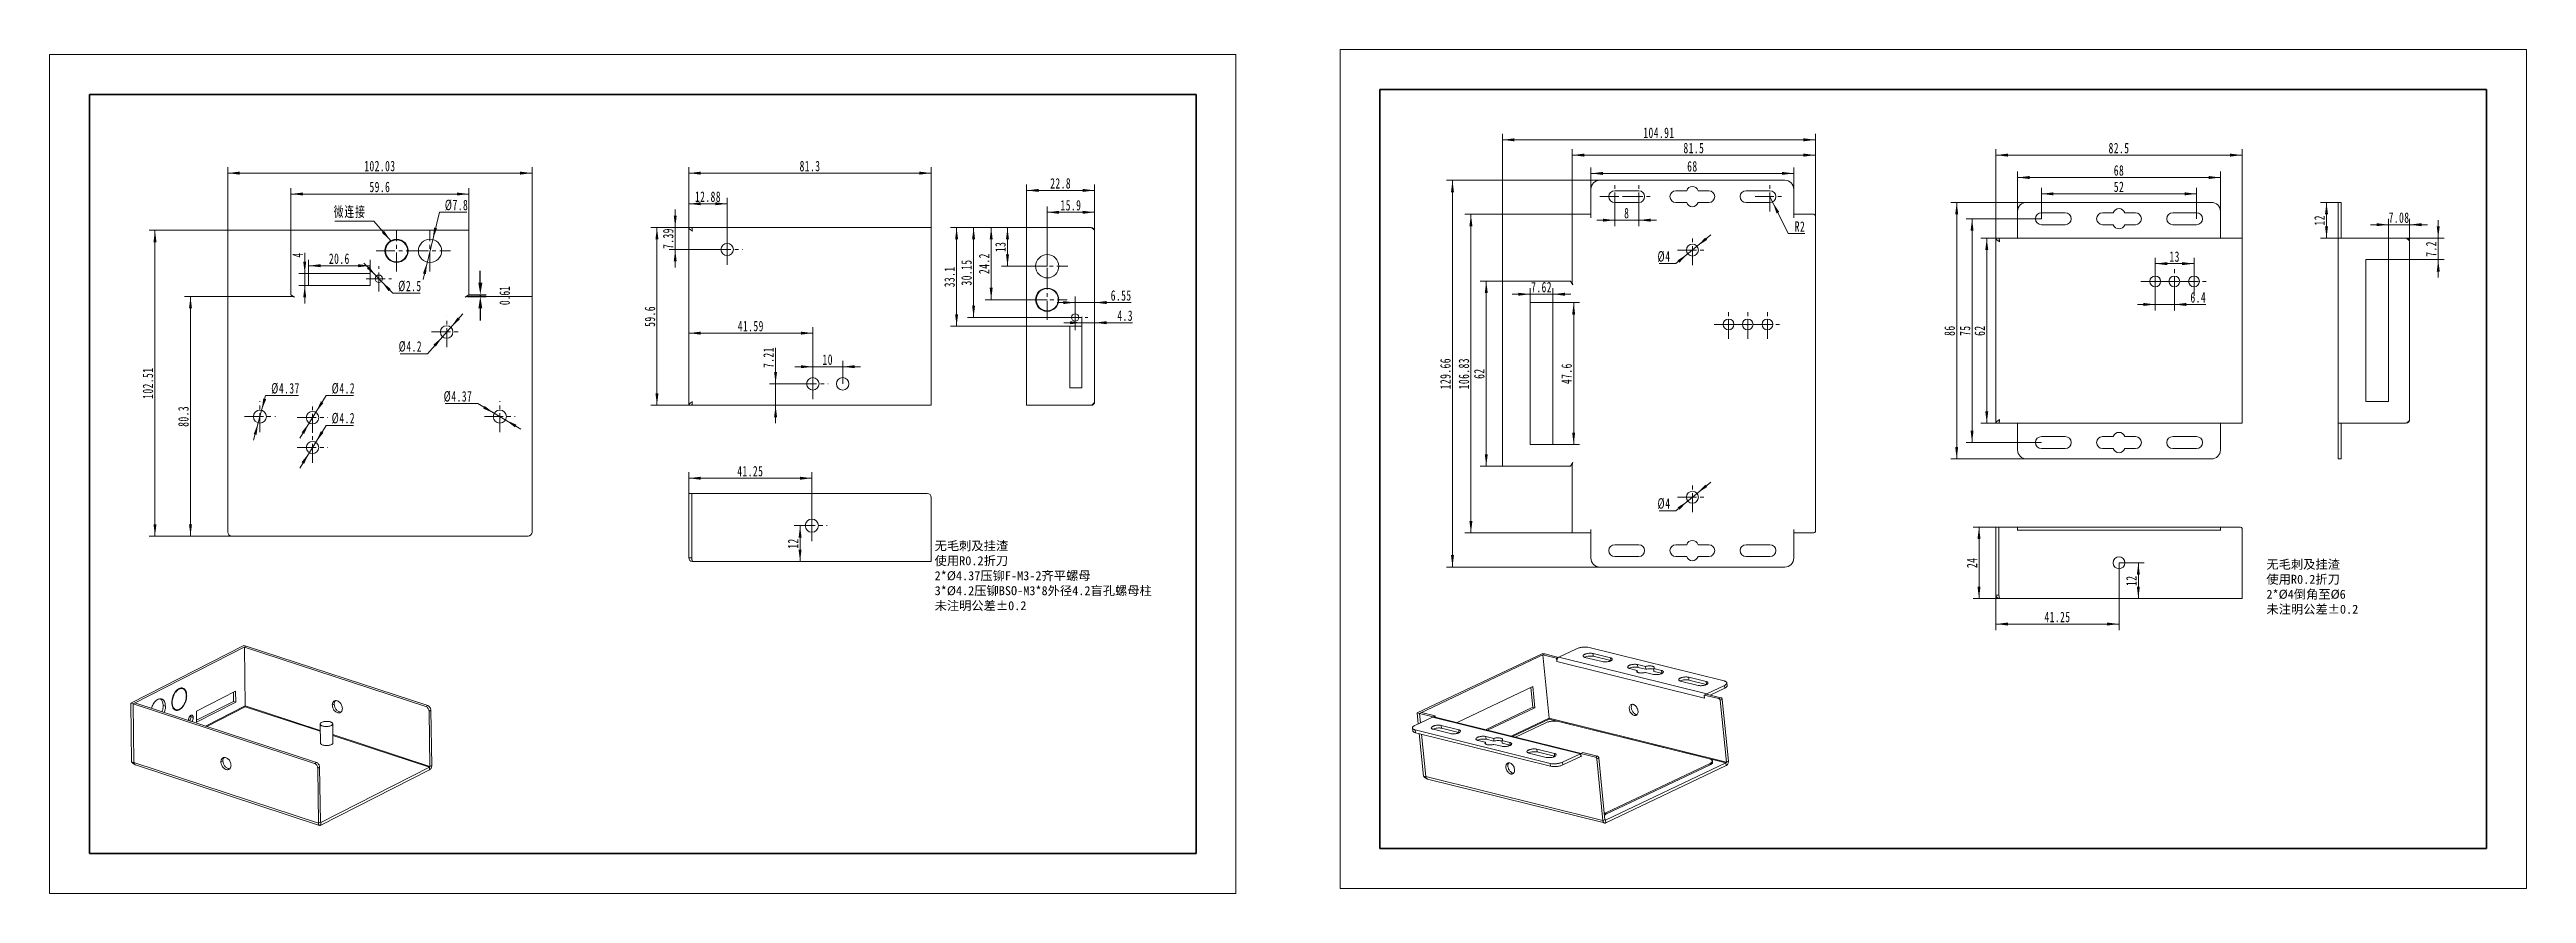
# Model space of a CAD drawing. Header units: millimetres. Extents: x 9574 to 16287, y 1787 to 2670.
# Drawn here: x 9574 to 10405, y 2386 to 2669 of the extents above; entities that cross this region are included whole.
import ezdxf

# ---------------------------------------------------------------- set-up
doc = ezdxf.new("R2010")
doc.units = ezdxf.units.MM
doc.header["$LTSCALE"] = 0.5
doc.header["$PDSIZE"] = -5
doc.linetypes.add('CENTERX2', pattern=[20.32, 12.7, -2.54, 2.54, -2.54])
doc.layers.get('0').update_dxf_attribs({"lineweight": 18})
doc.layers.get('Defpoints').update_dxf_attribs({"lineweight": 18})
for name, color, linetype, lineweight in [('中心线层', 1, 'CENTERX2', 15), ('尺寸线层', 3, 'Continuous', 18), ('文字标注', 2, 'Continuous', 18), ('粗实线层', 7, 'Continuous', 35), ('细实线层', 7, 'Continuous', 18)]:
    doc.layers.add(name, color=color, linetype=linetype, lineweight=lineweight)
doc.styles.get("Standard").update_dxf_attribs({"font": ''})
doc.styles.add('标准', font='', dxfattribs={"width": 0.667})
doc.styles.get('Standard').set_extended_font_data('宋体')
doc.styles.get('标准').set_extended_font_data('宋体')
doc.dimstyles.new('标准', dxfattribs={"dimtxt": 3.5, "dimasz": 4, "dimexe": 2, "dimexo": 0, "dimtad": 1, "dimdsep": 46, "dimtxsty": '标准', "dimblk": '_CAXARROW', "dimcen": 0, "dimdle": 6, "dimclrd": 1, "dimclre": 1, "dimclrt": 3, "dimazin": 2, "dimtfac": 0.707107, "dimtdec": 3, "dimtmove": 2, "dimatfit": 3, "dimfxl": 1, "dimfrac": 2, "dimtolj": 1, "dimarcsym": 1})

msp = doc.modelspace()

# ---------------------------------------------------------------- texts
at = {"layer": '尺寸线层', "char_height": 3.01223, "width": 94.8532, "attachment_point": 1}
for s, insert in [('无毛刺及挂渣\\P使用R0.2折刀\\P2*%%C4.37压铆F-M3-2齐平螺母\\P3*%%C4.2压铆BSO-M3*8外径4.2盲孔螺母柱\\P未注明公差%%P0.2\\P', (9871.069, 2504.325)), ('无毛刺及挂渣\\P使用R0.2折刀\\P2*%%C4倒角至%%C6\\P未注明公差%%P0.2\\P', (10317.562, 2498.107))]:
    msp.add_mtext(s, dxfattribs=dict(at, insert=insert))

# ---------------------------------------------------------------- blocks, each defined once
blk = doc.blocks.new('$CAXA_FRAME_13B17AC1$')
at = {"layer": '粗实线层'}
for p, q in [((-138.5, 95), (-138.5, -95)), ((138.5, 95), (-138.5, 95)), ((138.5, -95), (138.5, 95)), ((-138.5, -95), (138.5, -95))]:
    blk.add_line(p, q, dxfattribs=at)
at = {"layer": '细实线层'}
for p, q in [((148.5, 105), (-148.5, 105)), ((-148.5, 105), (-148.5, -105)), ((148.5, -105), (148.5, 105)), ((-148.5, -105), (148.5, -105))]:
    blk.add_line(p, q, dxfattribs=at)
blk = doc.blocks.new('*X6')
at = {"layer": '尺寸线层', "transparency": 16777216}
for points in [[(9634.08, 2627.71), (9638.08, 2628.21), (9638.08, 2627.21)], [(9736.1, 2627.71), (9732.1, 2628.21), (9732.1, 2627.21)]]:
    blk.add_hatch(color=1, dxfattribs=at).paths.add_polyline_path(points, flags=0)
at = {"layer": '尺寸线层', "color": 1, "transparency": 16777216}
for p, q in [((9634.08, 2586.34), (9634.08, 2629.71)), ((9634.08, 2627.71), (9736.1, 2627.71)), ((9736.1, 2586.34), (9736.1, 2629.71))]:
    blk.add_line(p, q, dxfattribs=at)
at = {"layer": '尺寸线层', "color": 3, "transparency": 16777216, "insert": (9685.09, 2630.06), "char_height": 3.5, "width": 20.4139, "attachment_point": 5, "line_spacing_factor": 1.15057, "style": '标准'}
blk.add_mtext('\\T1.1;102.03', dxfattribs=at)
blk = doc.blocks.new('_CAXARROW')
blk.add_hatch(color=3).paths.add_polyline_path([(0, 0), (-1, 0.125), (-1, -0.125)], flags=0)
blk = doc.blocks.new('*X7')
at = {"layer": '尺寸线层', "transparency": 16777216}
for points in [[(9655.29, 2620.71), (9659.29, 2621.21), (9659.29, 2620.21)], [(9714.89, 2620.71), (9710.89, 2621.21), (9710.89, 2620.21)]]:
    blk.add_hatch(color=1, dxfattribs=at).paths.add_polyline_path(points, flags=0)
at = {"layer": '尺寸线层', "color": 1, "transparency": 16777216}
for p, q in [((9655.29, 2608.55), (9655.29, 2622.71)), ((9655.29, 2620.71), (9714.89, 2620.71)), ((9714.89, 2608.55), (9714.89, 2622.71))]:
    blk.add_line(p, q, dxfattribs=at)
at = {"layer": '尺寸线层', "color": 3, "transparency": 16777216, "insert": (9685.09, 2623.06), "char_height": 3.5, "width": 13.5245, "attachment_point": 5, "line_spacing_factor": 1.15057, "style": '标准'}
blk.add_mtext('\\T1.1;59.6', dxfattribs=at)
blk = doc.blocks.new('*X8')
at = {"layer": '尺寸线层', "transparency": 16777216}
for points in [[(9609.69, 2608.55), (9610.19, 2604.55), (9609.19, 2604.55)], [(9609.69, 2506.04), (9610.19, 2510.04), (9609.19, 2510.04)]]:
    blk.add_hatch(color=1, dxfattribs=at).paths.add_polyline_path(points, flags=0)
at = {"layer": '尺寸线层', "color": 1, "transparency": 16777216}
for p, q in [((9655.29, 2608.55), (9607.69, 2608.55)), ((9609.69, 2608.55), (9609.69, 2506.04)), ((9635.43, 2506.04), (9607.69, 2506.04))]:
    blk.add_line(p, q, dxfattribs=at)
at = {"layer": '尺寸线层', "color": 3, "transparency": 16777216, "insert": (9607.34, 2557.3), "char_height": 3.5, "width": 20.1545, "attachment_point": 5, "rotation": 90, "line_spacing_factor": 1.15057, "style": '标准'}
blk.add_mtext('\\T1.1;102.51', dxfattribs=at)
blk = doc.blocks.new('*X9')
at = {"layer": '尺寸线层', "transparency": 16777216}
for points in [[(9621.6, 2586.34), (9622.1, 2582.34), (9621.1, 2582.34)], [(9621.6, 2506.04), (9622.1, 2510.04), (9621.1, 2510.04)]]:
    blk.add_hatch(color=1, dxfattribs=at).paths.add_polyline_path(points, flags=0)
at = {"layer": '尺寸线层', "color": 1, "transparency": 16777216}
for p, q in [((9634.08, 2586.34), (9619.6, 2586.34)), ((9621.6, 2586.34), (9621.6, 2506.04)), ((9635.43, 2506.04), (9619.6, 2506.04))]:
    blk.add_line(p, q, dxfattribs=at)
at = {"layer": '尺寸线层', "color": 3, "transparency": 16777216, "insert": (9619.25, 2546.19), "char_height": 3.5, "width": 13.5764, "attachment_point": 5, "rotation": 90, "line_spacing_factor": 1.15057, "style": '标准'}
blk.add_mtext('\\T1.1;80.3', dxfattribs=at)
blk = doc.blocks.new('*X10')
at = {"layer": '尺寸线层', "transparency": 16777216}
for points in [[(9702.81, 2605.44), (9704.25, 2609.21), (9703.27, 2609.45)], [(9700.97, 2597.86), (9700.51, 2593.86), (9699.53, 2594.1)]]:
    blk.add_hatch(color=1, dxfattribs=at).paths.add_polyline_path(points, flags=0)
at = {"layer": '尺寸线层', "color": 1, "transparency": 16777216}
for q in [(9699.55, 2592.03), (9714.21, 2614.58)]:
    blk.add_line((9705.04, 2614.58), q, dxfattribs=at)
at = {"layer": '尺寸线层', "color": 3, "transparency": 16777216, "insert": (9710.79, 2616.96), "char_height": 3.5, "width": 13.758, "attachment_point": 5, "line_spacing_factor": 1.15057, "style": '标准'}
blk.add_mtext('\\T1.1;%%C7.8', dxfattribs=at)
blk = doc.blocks.new('*X11')
at = {"layer": '尺寸线层'}
blk.add_hatch(color=1, dxfattribs=at).paths.add_polyline_path([(9688.74, 2605.03), (9685.75, 2607.73), (9686.5, 2608.39)], flags=0)
blk.add_hatch(color=1, dxfattribs=at).paths.add_polyline_path([(9688.74, 2605.03), (9685.75, 2607.73), (9686.5, 2608.39)], flags=0)
at = {"layer": '尺寸线层', "color": 1}
for p, q in [((9683.01, 2611.66), (9669.98, 2611.66)), ((9683.01, 2611.66), (9669.98, 2611.66)), ((9688.74, 2605.03), (9683.01, 2611.66)), ((9688.74, 2605.03), (9683.01, 2611.66))]:
    blk.add_line(p, q, dxfattribs=at)
at = {"layer": '尺寸线层', "color": 3, "insert": (9675, 2614.59), "char_height": 3.5, "width": 20.0663, "attachment_point": 5, "line_spacing_factor": 1.15057, "style": '标准'}
blk.add_mtext('\\T1.1;微连接', dxfattribs=at)
blk.add_mtext('\\T1.1;微连接', dxfattribs=at)
blk = doc.blocks.new('*X12')
at = {"layer": '尺寸线层', "transparency": 16777216}
for points in [[(9661.19, 2596.68), (9665.19, 2597.18), (9665.19, 2596.18)], [(9681.79, 2596.68), (9677.79, 2597.18), (9677.79, 2596.18)]]:
    blk.add_hatch(color=1, dxfattribs=at).paths.add_polyline_path(points, flags=0)
at = {"layer": '尺寸线层', "color": 1, "transparency": 16777216}
for p, q in [((9661.19, 2594.05), (9661.19, 2598.68)), ((9661.19, 2596.68), (9681.79, 2596.68)), ((9681.79, 2594.05), (9681.79, 2598.68))]:
    blk.add_line(p, q, dxfattribs=at)
at = {"layer": '尺寸线层', "color": 3, "transparency": 16777216, "insert": (9671.49, 2599.02), "char_height": 3.5, "width": 13.5764, "attachment_point": 5, "line_spacing_factor": 1.15057, "style": '标准'}
blk.add_mtext('\\T1.1;20.6', dxfattribs=at)
blk = doc.blocks.new('*X13')
at = {"layer": '尺寸线层', "transparency": 16777216}
for points in [[(9659.9, 2594.05), (9660.4, 2598.05), (9659.4, 2598.05)], [(9659.9, 2590.05), (9660.4, 2586.05), (9659.4, 2586.05)]]:
    blk.add_hatch(color=1, dxfattribs=at).paths.add_polyline_path(points, flags=0)
at = {"layer": '尺寸线层', "color": 1, "transparency": 16777216}
for p, q in [((9659.9, 2600.98), (9659.9, 2584.05)), ((9661.19, 2594.05), (9657.9, 2594.05)), ((9661.19, 2590.05), (9657.9, 2590.05))]:
    blk.add_line(p, q, dxfattribs=at)
at = {"layer": '尺寸线层', "color": 3, "transparency": 16777216, "insert": (9657.55, 2600.27), "char_height": 3.5, "width": 7, "attachment_point": 5, "rotation": 90, "line_spacing_factor": 1.15057, "style": '标准'}
blk.add_mtext('\\T1.1;4', dxfattribs=at)
blk = doc.blocks.new('*X14')
at = {"layer": '尺寸线层', "transparency": 16777216}
for points in [[(9683.88, 2593.21), (9680.75, 2595.75), (9681.47, 2596.44)], [(9685.6, 2591.4), (9688.01, 2588.17), (9688.73, 2588.86)]]:
    blk.add_hatch(color=1, dxfattribs=at).paths.add_polyline_path(points, flags=0)
at = {"layer": '尺寸线层', "color": 1, "transparency": 16777216}
for q in [(9679.73, 2597.54), (9698.56, 2587.44)]:
    blk.add_line((9689.4, 2587.44), q, dxfattribs=at)
at = {"layer": '尺寸线层', "color": 3, "transparency": 16777216, "insert": (9695.15, 2589.81), "char_height": 3.5, "width": 13.732, "attachment_point": 5, "line_spacing_factor": 1.15057, "style": '标准'}
blk.add_mtext('\\T1.1;%%C2.5', dxfattribs=at)
blk = doc.blocks.new('*X15')
at = {"layer": '尺寸线层', "transparency": 16777216}
for points in [[(9645.45, 2548.2), (9646.97, 2551.94), (9646.01, 2552.2)], [(9644.3, 2543.98), (9643.74, 2539.98), (9642.78, 2540.24)]]:
    blk.add_hatch(color=1, dxfattribs=at).paths.add_polyline_path(points, flags=0)
at = {"layer": '尺寸线层', "color": 1, "transparency": 16777216}
for q in [(9642.74, 2538.18), (9657.78, 2553.15)]:
    blk.add_line((9646.78, 2553.15), q, dxfattribs=at)
at = {"layer": '尺寸线层', "color": 3, "transparency": 16777216, "insert": (9653.45, 2555.52), "char_height": 3.5, "width": 17.4102, "attachment_point": 5, "line_spacing_factor": 1.15057, "style": '标准'}
blk.add_mtext('\\T1.1;%%C4.37', dxfattribs=at)
blk = doc.blocks.new('*X16')
at = {"layer": '尺寸线层', "transparency": 16777216}
for points in [[(9663.61, 2547.53), (9666.15, 2550.66), (9665.3, 2551.19)], [(9661.39, 2543.97), (9659.7, 2540.31), (9658.85, 2540.83)]]:
    blk.add_hatch(color=1, dxfattribs=at).paths.add_polyline_path(points, flags=0)
at = {"layer": '尺寸线层', "color": 1, "transparency": 16777216}
for q in [(9658.22, 2538.87), (9676.26, 2553.15)]:
    blk.add_line((9667.1, 2553.15), q, dxfattribs=at)
at = {"layer": '尺寸线层', "color": 3, "transparency": 16777216, "insert": (9672.85, 2555.52), "char_height": 3.5, "width": 13.732, "attachment_point": 5, "line_spacing_factor": 1.15057, "style": '标准'}
blk.add_mtext('\\T1.1;%%C4.2', dxfattribs=at)
blk = doc.blocks.new('*X17')
at = {"layer": '尺寸线层', "transparency": 16777216}
for points in [[(9708.89, 2576.03), (9711.17, 2579.36), (9711.92, 2578.69)], [(9706.11, 2572.89), (9703.08, 2570.23), (9703.83, 2569.56)]]:
    blk.add_hatch(color=1, dxfattribs=at).paths.add_polyline_path(points, flags=0)
at = {"layer": '尺寸线层', "color": 1, "transparency": 16777216}
for q in [(9712.87, 2580.52), (9691.89, 2567.19)]:
    blk.add_line((9701.05, 2567.19), q, dxfattribs=at)
at = {"layer": '尺寸线层', "color": 3, "transparency": 16777216, "insert": (9695.31, 2569.56), "char_height": 3.5, "width": 13.732, "attachment_point": 5, "line_spacing_factor": 1.15057, "style": '标准'}
blk.add_mtext('\\T1.1;%%C4.2', dxfattribs=at)
blk = doc.blocks.new('*X18')
at = {"layer": '尺寸线层', "transparency": 16777216}
for points in [[(9723.42, 2547.2), (9720.23, 2549.67), (9719.72, 2548.81)], [(9727.19, 2544.97), (9730.89, 2543.37), (9730.38, 2542.51)]]:
    blk.add_hatch(color=1, dxfattribs=at).paths.add_polyline_path(points, flags=0)
at = {"layer": '尺寸线层', "color": 1, "transparency": 16777216}
for q in [(9706.94, 2550.45), (9732.35, 2541.92)]:
    blk.add_line((9717.94, 2550.45), q, dxfattribs=at)
at = {"layer": '尺寸线层', "color": 3, "transparency": 16777216, "insert": (9711.27, 2552.82), "char_height": 3.5, "width": 17.4102, "attachment_point": 5, "line_spacing_factor": 1.15057, "style": '标准'}
blk.add_mtext('\\T1.1;%%C4.37', dxfattribs=at)
blk = doc.blocks.new('*X19')
at = {"layer": '尺寸线层', "transparency": 16777216}
for points in [[(9788.65, 2627.71), (9792.65, 2628.21), (9792.65, 2627.21)], [(9869.95, 2627.71), (9865.95, 2628.21), (9865.95, 2627.21)]]:
    blk.add_hatch(color=1, dxfattribs=at).paths.add_polyline_path(points, flags=0)
at = {"layer": '尺寸线层', "color": 1, "transparency": 16777216}
for p, q in [((9788.65, 2609.49), (9788.65, 2629.71)), ((9788.65, 2627.71), (9869.95, 2627.71)), ((9869.95, 2609.49), (9869.95, 2629.71))]:
    blk.add_line(p, q, dxfattribs=at)
at = {"layer": '尺寸线层', "color": 3, "transparency": 16777216, "insert": (9829.3, 2630.06), "char_height": 3.5, "width": 13.5764, "attachment_point": 5, "line_spacing_factor": 1.15057, "style": '标准'}
blk.add_mtext('\\T1.1;81.3', dxfattribs=at)
blk = doc.blocks.new('*X20')
at = {"layer": '尺寸线层', "transparency": 16777216}
for points in [[(9788.65, 2617.44), (9792.65, 2617.94), (9792.65, 2616.94)], [(9801.53, 2617.44), (9797.53, 2617.94), (9797.53, 2616.94)]]:
    blk.add_hatch(color=1, dxfattribs=at).paths.add_polyline_path(points, flags=0)
at = {"layer": '尺寸线层', "color": 1, "transparency": 16777216}
for p, q in [((9788.65, 2609.49), (9788.65, 2619.44)), ((9788.65, 2617.44), (9801.53, 2617.44)), ((9801.53, 2602.1), (9801.53, 2619.44))]:
    blk.add_line(p, q, dxfattribs=at)
at = {"layer": '尺寸线层', "color": 3, "transparency": 16777216, "insert": (9795.09, 2619.79), "char_height": 3.5, "width": 16.7876, "attachment_point": 5, "line_spacing_factor": 1.15057, "style": '标准'}
blk.add_mtext('\\T1.1;12.88', dxfattribs=at)
blk = doc.blocks.new('*X21')
at = {"layer": '尺寸线层', "transparency": 16777216}
for points in [[(9784.1, 2609.49), (9784.6, 2613.49), (9783.6, 2613.49)], [(9784.1, 2602.1), (9784.6, 2598.1), (9783.6, 2598.1)]]:
    blk.add_hatch(color=1, dxfattribs=at).paths.add_polyline_path(points, flags=0)
at = {"layer": '尺寸线层', "color": 1, "transparency": 16777216}
for p, q in [((9789.65, 2609.49), (9782.1, 2609.49)), ((9784.1, 2615.49), (9784.1, 2596.1)), ((9801.53, 2602.1), (9782.1, 2602.1))]:
    blk.add_line(p, q, dxfattribs=at)
at = {"layer": '尺寸线层', "color": 3, "transparency": 16777216, "insert": (9781.76, 2605.79), "char_height": 3.5, "width": 13.4986, "attachment_point": 5, "rotation": 90, "line_spacing_factor": 1.15057, "style": '标准'}
blk.add_mtext('\\T1.1;7.39', dxfattribs=at)
blk = doc.blocks.new('*X22')
at = {"layer": '尺寸线层', "transparency": 16777216}
for points in [[(9777.98, 2609.49), (9778.48, 2605.49), (9777.48, 2605.49)], [(9777.98, 2549.89), (9778.48, 2553.89), (9777.48, 2553.89)]]:
    blk.add_hatch(color=1, dxfattribs=at).paths.add_polyline_path(points, flags=0)
at = {"layer": '尺寸线层', "color": 1, "transparency": 16777216}
for p, q in [((9789.65, 2609.49), (9775.98, 2609.49)), ((9777.98, 2609.49), (9777.98, 2549.89)), ((9789.65, 2549.89), (9775.98, 2549.89))]:
    blk.add_line(p, q, dxfattribs=at)
at = {"layer": '尺寸线层', "color": 3, "transparency": 16777216, "insert": (9775.64, 2579.69), "char_height": 3.5, "width": 13.5245, "attachment_point": 5, "rotation": 90, "line_spacing_factor": 1.15057, "style": '标准'}
blk.add_mtext('\\T1.1;59.6', dxfattribs=at)
blk = doc.blocks.new('*X23')
at = {"layer": '尺寸线层', "transparency": 16777216}
for points in [[(9817.75, 2557.1), (9817.25, 2561.1), (9818.25, 2561.1)], [(9817.75, 2549.89), (9817.25, 2545.89), (9818.25, 2545.89)]]:
    blk.add_hatch(color=1, dxfattribs=at).paths.add_polyline_path(points, flags=0)
at = {"layer": '尺寸线层', "color": 1, "transparency": 16777216}
for p, q in [((9817.75, 2543.89), (9817.75, 2569.19)), ((9830.24, 2557.1), (9815.75, 2557.1)), ((9825.96, 2549.89), (9815.75, 2549.89))]:
    blk.add_line(p, q, dxfattribs=at)
at = {"layer": '尺寸线层', "color": 3, "transparency": 16777216, "insert": (9815.4, 2565.9), "char_height": 3.5, "width": 13.1873, "attachment_point": 5, "rotation": 90, "line_spacing_factor": 1.15057, "style": '标准'}
blk.add_mtext('\\T1.1;7.21', dxfattribs=at)
blk = doc.blocks.new('*X24')
at = {"layer": '尺寸线层', "transparency": 16777216}
for points in [[(9788.65, 2574.08), (9792.65, 2574.58), (9792.65, 2573.58)], [(9830.24, 2574.08), (9826.24, 2574.58), (9826.24, 2573.58)]]:
    blk.add_hatch(color=1, dxfattribs=at).paths.add_polyline_path(points, flags=0)
at = {"layer": '尺寸线层', "color": 1, "transparency": 16777216}
for p, q in [((9788.65, 2561.36), (9788.65, 2576.08)), ((9830.24, 2557.1), (9830.24, 2576.08)), ((9788.65, 2574.08), (9830.24, 2574.08))]:
    blk.add_line(p, q, dxfattribs=at)
at = {"layer": '尺寸线层', "color": 3, "transparency": 16777216, "insert": (9809.45, 2576.43), "char_height": 3.5, "width": 17.3324, "attachment_point": 5, "line_spacing_factor": 1.15057, "style": '标准'}
blk.add_mtext('\\T1.1;41.59', dxfattribs=at)
blk = doc.blocks.new('*X25')
at = {"layer": '尺寸线层', "transparency": 16777216}
for points in [[(9908.82, 2614.58), (9912.82, 2614.08), (9912.82, 2615.08)], [(9924.72, 2614.58), (9920.72, 2614.08), (9920.72, 2615.08)]]:
    blk.add_hatch(color=1, dxfattribs=at).paths.add_polyline_path(points, flags=0)
at = {"layer": '尺寸线层', "color": 1, "transparency": 16777216}
for p, q in [((9908.82, 2596.49), (9908.82, 2616.58)), ((9924.72, 2608.29), (9924.72, 2616.58)), ((9924.72, 2614.58), (9908.82, 2614.58))]:
    blk.add_line(p, q, dxfattribs=at)
at = {"layer": '尺寸线层', "color": 3, "transparency": 16777216, "insert": (9916.77, 2616.93), "char_height": 3.5, "width": 13.1614, "attachment_point": 5, "line_spacing_factor": 1.15057, "style": '标准'}
blk.add_mtext('\\T1.1;15.9', dxfattribs=at)
blk = doc.blocks.new('*X26')
at = {"layer": '尺寸线层', "transparency": 16777216}
for points in [[(9895.5, 2609.49), (9896, 2605.49), (9895, 2605.49)], [(9895.5, 2596.49), (9896, 2600.49), (9895, 2600.49)]]:
    blk.add_hatch(color=1, dxfattribs=at).paths.add_polyline_path(points, flags=0)
at = {"layer": '尺寸线层', "color": 1, "transparency": 16777216}
for p, q in [((9901.92, 2609.49), (9893.5, 2609.49)), ((9895.5, 2609.49), (9895.5, 2596.49)), ((9908.82, 2596.49), (9893.5, 2596.49))]:
    blk.add_line(p, q, dxfattribs=at)
at = {"layer": '尺寸线层', "color": 3, "transparency": 16777216, "insert": (9893.16, 2602.99), "char_height": 3.5, "width": 7, "attachment_point": 5, "rotation": 90, "line_spacing_factor": 1.15057, "style": '标准'}
blk.add_mtext('\\T1.1;13', dxfattribs=at)
blk = doc.blocks.new('*X27')
at = {"layer": '尺寸线层', "transparency": 16777216}
for points in [[(9890.03, 2609.49), (9890.53, 2605.49), (9889.53, 2605.49)], [(9890.03, 2585.29), (9890.53, 2589.29), (9889.53, 2589.29)]]:
    blk.add_hatch(color=1, dxfattribs=at).paths.add_polyline_path(points, flags=0)
at = {"layer": '尺寸线层', "color": 1, "transparency": 16777216}
for p, q in [((9901.92, 2609.49), (9888.03, 2609.49)), ((9890.03, 2609.49), (9890.03, 2585.29)), ((9908.82, 2585.29), (9888.03, 2585.29))]:
    blk.add_line(p, q, dxfattribs=at)
at = {"layer": '尺寸线层', "color": 3, "transparency": 16777216, "insert": (9887.69, 2597.39), "char_height": 3.5, "width": 13.5245, "attachment_point": 5, "rotation": 90, "line_spacing_factor": 1.15057, "style": '标准'}
blk.add_mtext('\\T1.1;24.2', dxfattribs=at)
blk = doc.blocks.new('*X28')
at = {"layer": '尺寸线层', "transparency": 16777216}
for points in [[(9884.13, 2609.49), (9884.63, 2605.49), (9883.63, 2605.49)], [(9884.13, 2579.34), (9884.63, 2583.34), (9883.63, 2583.34)]]:
    blk.add_hatch(color=1, dxfattribs=at).paths.add_polyline_path(points, flags=0)
at = {"layer": '尺寸线层', "color": 1, "transparency": 16777216}
for p, q in [((9901.92, 2609.49), (9882.13, 2609.49)), ((9884.13, 2609.49), (9884.13, 2579.34)), ((9918.17, 2579.34), (9882.13, 2579.34))]:
    blk.add_line(p, q, dxfattribs=at)
at = {"layer": '尺寸线层', "color": 3, "transparency": 16777216, "insert": (9881.78, 2594.41), "char_height": 3.5, "width": 17.1249, "attachment_point": 5, "rotation": 90, "line_spacing_factor": 1.15057, "style": '标准'}
blk.add_mtext('\\T1.1;30.15', dxfattribs=at)
blk = doc.blocks.new('*X29')
at = {"layer": '尺寸线层', "transparency": 16777216}
for points in [[(9878.44, 2609.49), (9878.94, 2605.49), (9877.94, 2605.49)], [(9878.44, 2576.39), (9878.94, 2580.39), (9877.94, 2580.39)]]:
    blk.add_hatch(color=1, dxfattribs=at).paths.add_polyline_path(points, flags=0)
at = {"layer": '尺寸线层', "color": 1, "transparency": 16777216}
for p, q in [((9901.92, 2609.49), (9876.44, 2609.49)), ((9878.44, 2609.49), (9878.44, 2576.39)), ((9916.42, 2576.39), (9876.44, 2576.39))]:
    blk.add_line(p, q, dxfattribs=at)
at = {"layer": '尺寸线层', "color": 3, "transparency": 16777216, "insert": (9876.09, 2592.94), "char_height": 3.5, "width": 13.2133, "attachment_point": 5, "rotation": 90, "line_spacing_factor": 1.15057, "style": '标准'}
blk.add_mtext('\\T1.1;33.1', dxfattribs=at)
blk = doc.blocks.new('*X30')
at = {"layer": '尺寸线层', "transparency": 16777216}
for points in [[(9918.17, 2584.33), (9914.17, 2583.83), (9914.17, 2584.83)], [(9924.72, 2584.33), (9928.72, 2583.83), (9928.72, 2584.83)]]:
    blk.add_hatch(color=1, dxfattribs=at).paths.add_polyline_path(points, flags=0)
at = {"layer": '尺寸线层', "color": 1, "transparency": 16777216}
for p, q in [((9937, 2584.33), (9912.17, 2584.33)), ((9918.17, 2579.34), (9918.17, 2586.33)), ((9924.72, 2580.04), (9924.72, 2586.33))]:
    blk.add_line(p, q, dxfattribs=at)
at = {"layer": '尺寸线层', "color": 3, "transparency": 16777216, "insert": (9933.61, 2586.68), "char_height": 3.5, "width": 13.5505, "attachment_point": 5, "line_spacing_factor": 1.15057, "style": '标准'}
blk.add_mtext('\\T1.1;6.55', dxfattribs=at)
blk = doc.blocks.new('*X31')
at = {"layer": '尺寸线层', "transparency": 16777216}
for points in [[(9920.42, 2577.57), (9916.42, 2577.07), (9916.42, 2578.07)], [(9924.72, 2577.57), (9928.72, 2577.07), (9928.72, 2578.07)]]:
    blk.add_hatch(color=1, dxfattribs=at).paths.add_polyline_path(points, flags=0)
at = {"layer": '尺寸线层', "color": 1, "transparency": 16777216}
for p, q in [((9937.44, 2577.57), (9914.42, 2577.57)), ((9920.42, 2576.39), (9920.42, 2579.57)), ((9924.72, 2576.39), (9924.72, 2579.57))]:
    blk.add_line(p, q, dxfattribs=at)
at = {"layer": '尺寸线层', "color": 3, "transparency": 16777216, "insert": (9934.95, 2579.91), "char_height": 3.5, "width": 9.9761, "attachment_point": 5, "line_spacing_factor": 1.15057, "style": '标准'}
blk.add_mtext('\\T1.1;4.3', dxfattribs=at)
blk = doc.blocks.new('*X32')
at = {"layer": '尺寸线层', "transparency": 16777216}
for points in [[(9825.96, 2509.55), (9825.46, 2505.55), (9826.46, 2505.55)], [(9825.96, 2497.55), (9825.46, 2501.55), (9826.46, 2501.55)]]:
    blk.add_hatch(color=1, dxfattribs=at).paths.add_polyline_path(points, flags=0)
at = {"layer": '尺寸线层', "color": 1, "transparency": 16777216}
for p, q in [((9829.9, 2509.55), (9823.96, 2509.55)), ((9825.96, 2497.55), (9825.96, 2509.55)), ((9831.27, 2497.55), (9823.96, 2497.55))]:
    blk.add_line(p, q, dxfattribs=at)
at = {"layer": '尺寸线层', "color": 3, "transparency": 16777216, "insert": (9823.61, 2503.55), "char_height": 3.5, "width": 7, "attachment_point": 5, "rotation": 90, "line_spacing_factor": 1.15057, "style": '标准'}
blk.add_mtext('\\T1.1;12', dxfattribs=at)
blk = doc.blocks.new('*X33')
at = {"layer": '尺寸线层', "transparency": 16777216}
for points in [[(9788.65, 2525.45), (9792.65, 2525.95), (9792.65, 2524.95)], [(9829.9, 2525.45), (9825.9, 2525.95), (9825.9, 2524.95)]]:
    blk.add_hatch(color=1, dxfattribs=at).paths.add_polyline_path(points, flags=0)
at = {"layer": '尺寸线层', "color": 1, "transparency": 16777216}
for p, q in [((9788.65, 2520.35), (9788.65, 2527.45)), ((9788.65, 2525.45), (9829.9, 2525.45)), ((9829.9, 2509.55), (9829.9, 2527.45))]:
    blk.add_line(p, q, dxfattribs=at)
at = {"layer": '尺寸线层', "color": 3, "transparency": 16777216, "insert": (9809.28, 2527.79), "char_height": 3.5, "width": 17.2805, "attachment_point": 5, "line_spacing_factor": 1.15057, "style": '标准'}
blk.add_mtext('\\T1.1;41.25', dxfattribs=at)
blk = doc.blocks.new('*X34')
at = {"layer": '粗实线层'}
for p, q in [((-138.5, 95), (-138.5, -95)), ((138.5, 95), (-138.5, 95)), ((138.5, -95), (138.5, 95)), ((-138.5, -95), (138.5, -95))]:
    blk.add_line(p, q, dxfattribs=at)
at = {"layer": '细实线层'}
for p, q in [((148.5, 105), (-148.5, 105)), ((-148.5, 105), (-148.5, -105)), ((148.5, -105), (148.5, 105)), ((-148.5, -105), (148.5, -105))]:
    blk.add_line(p, q, dxfattribs=at)
blk = doc.blocks.new('*X35')
at = {"layer": '尺寸线层', "transparency": 16777216}
for points in [[(10085.31, 2584.3), (10085.81, 2580.3), (10084.81, 2580.3)], [(10085.31, 2536.7), (10085.81, 2540.7), (10084.81, 2540.7)]]:
    blk.add_hatch(color=1, dxfattribs=at).paths.add_polyline_path(points, flags=0)
at = {"layer": '尺寸线层', "color": 1, "transparency": 16777216}
for p, q in [((10078.36, 2584.3), (10087.31, 2584.3)), ((10085.31, 2584.3), (10085.31, 2536.7)), ((10078.36, 2536.7), (10087.31, 2536.7))]:
    blk.add_line(p, q, dxfattribs=at)
at = {"layer": '尺寸线层', "color": 3, "transparency": 16777216, "insert": (10082.97, 2560.5), "char_height": 3.5, "width": 13.6802, "attachment_point": 5, "rotation": 90, "line_spacing_factor": 1.15057, "style": '标准'}
blk.add_mtext('\\T1.1;47.6', dxfattribs=at)
blk = doc.blocks.new('*X36')
at = {"layer": '尺寸线层', "transparency": 16777216}
for points in [[(10070.74, 2587.12), (10066.74, 2587.62), (10066.74, 2586.62)], [(10078.36, 2587.12), (10082.36, 2587.62), (10082.36, 2586.62)]]:
    blk.add_hatch(color=1, dxfattribs=at).paths.add_polyline_path(points, flags=0)
at = {"layer": '尺寸线层', "color": 1, "transparency": 16777216}
for p, q in [((10064.74, 2587.12), (10084.36, 2587.12)), ((10070.74, 2584.3), (10070.74, 2589.12)), ((10078.36, 2584.3), (10078.36, 2589.12))]:
    blk.add_line(p, q, dxfattribs=at)
at = {"layer": '尺寸线层', "color": 3, "transparency": 16777216, "insert": (10074.55, 2589.47), "char_height": 3.5, "width": 13.4467, "attachment_point": 5, "line_spacing_factor": 1.15057, "style": '标准'}
blk.add_mtext('\\T1.1;7.62', dxfattribs=at)
blk = doc.blocks.new('*X37')
at = {"layer": '尺寸线层', "transparency": 16777216}
for points in [[(10056.01, 2591.5), (10056.51, 2587.5), (10055.51, 2587.5)], [(10056.01, 2529.5), (10056.51, 2533.5), (10055.51, 2533.5)]]:
    blk.add_hatch(color=1, dxfattribs=at).paths.add_polyline_path(points, flags=0)
at = {"layer": '尺寸线层', "color": 1, "transparency": 16777216}
for p, q in [((10061.44, 2591.5), (10054.01, 2591.5)), ((10056.01, 2591.5), (10056.01, 2529.5)), ((10061.44, 2529.5), (10054.01, 2529.5))]:
    blk.add_line(p, q, dxfattribs=at)
at = {"layer": '尺寸线层', "color": 3, "transparency": 16777216, "insert": (10053.67, 2560.5), "char_height": 3.5, "width": 7, "attachment_point": 5, "rotation": 90, "line_spacing_factor": 1.15057, "style": '标准'}
blk.add_mtext('\\T1.1;62', dxfattribs=at)
blk = doc.blocks.new('*X38')
at = {"layer": '尺寸线层', "transparency": 16777216}
for points in [[(10050.86, 2613.92), (10051.36, 2609.92), (10050.36, 2609.92)], [(10050.86, 2507.09), (10051.36, 2511.09), (10050.36, 2511.09)]]:
    blk.add_hatch(color=1, dxfattribs=at).paths.add_polyline_path(points, flags=0)
at = {"layer": '尺寸线层', "color": 1, "transparency": 16777216}
for p, q in [((10084.86, 2613.92), (10048.86, 2613.92)), ((10050.86, 2613.92), (10050.86, 2507.09)), ((10084.86, 2507.09), (10048.86, 2507.09))]:
    blk.add_line(p, q, dxfattribs=at)
at = {"layer": '尺寸线层', "color": 3, "transparency": 16777216, "insert": (10048.52, 2560.5), "char_height": 3.5, "width": 20.4139, "attachment_point": 5, "rotation": 90, "line_spacing_factor": 1.15057, "style": '标准'}
blk.add_mtext('\\T1.1;106.83', dxfattribs=at)
blk = doc.blocks.new('*X39')
at = {"layer": '尺寸线层', "transparency": 16777216}
for points in [[(10044.68, 2625.33), (10045.18, 2621.33), (10044.18, 2621.33)], [(10044.68, 2495.67), (10045.18, 2499.67), (10044.18, 2499.67)]]:
    blk.add_hatch(color=1, dxfattribs=at).paths.add_polyline_path(points, flags=0)
at = {"layer": '尺寸线层', "color": 1, "transparency": 16777216}
for p, q in [((10094.11, 2625.33), (10042.68, 2625.33)), ((10044.68, 2625.33), (10044.68, 2495.67)), ((10094.11, 2495.67), (10042.68, 2495.67))]:
    blk.add_line(p, q, dxfattribs=at)
at = {"layer": '尺寸线层', "color": 3, "transparency": 16777216, "insert": (10042.33, 2560.5), "char_height": 3.5, "width": 20.4658, "attachment_point": 5, "rotation": 90, "line_spacing_factor": 1.15057, "style": '标准'}
blk.add_mtext('\\T1.1;129.66', dxfattribs=at)
blk = doc.blocks.new('*X40')
at = {"layer": '尺寸线层', "transparency": 16777216}
for points in [[(10091.11, 2627.62), (10095.11, 2627.12), (10095.11, 2628.12)], [(10159.11, 2627.62), (10155.11, 2627.12), (10155.11, 2628.12)]]:
    blk.add_hatch(color=1, dxfattribs=at).paths.add_polyline_path(points, flags=0)
at = {"layer": '尺寸线层', "color": 1, "transparency": 16777216}
for p, q in [((10091.11, 2622.33), (10091.11, 2629.62)), ((10159.11, 2627.62), (10091.11, 2627.62)), ((10159.11, 2622.33), (10159.11, 2629.62))]:
    blk.add_line(p, q, dxfattribs=at)
at = {"layer": '尺寸线层', "color": 3, "transparency": 16777216, "insert": (10125.11, 2629.97), "char_height": 3.5, "width": 7, "attachment_point": 5, "line_spacing_factor": 1.15057, "style": '标准'}
blk.add_mtext('\\T1.1;68', dxfattribs=at)
blk = doc.blocks.new('*X41')
at = {"layer": '尺寸线层', "transparency": 16777216}
for points in [[(10084.86, 2633.75), (10088.86, 2634.25), (10088.86, 2633.25)], [(10166.36, 2633.75), (10162.36, 2634.25), (10162.36, 2633.25)]]:
    blk.add_hatch(color=1, dxfattribs=at).paths.add_polyline_path(points, flags=0)
at = {"layer": '尺寸线层', "color": 1, "transparency": 16777216}
for p, q in [((10084.86, 2613.92), (10084.86, 2635.75)), ((10084.86, 2633.75), (10166.36, 2633.75)), ((10166.36, 2613.42), (10166.36, 2635.75))]:
    blk.add_line(p, q, dxfattribs=at)
at = {"layer": '尺寸线层', "color": 3, "transparency": 16777216, "insert": (10125.61, 2636.1), "char_height": 3.5, "width": 13.5764, "attachment_point": 5, "line_spacing_factor": 1.15057, "style": '标准'}
blk.add_mtext('\\T1.1;81.5', dxfattribs=at)
blk = doc.blocks.new('*X42')
at = {"layer": '尺寸线层', "transparency": 16777216}
for points in [[(10061.44, 2638.88), (10065.44, 2639.38), (10065.44, 2638.38)], [(10166.36, 2638.88), (10162.36, 2639.38), (10162.36, 2638.38)]]:
    blk.add_hatch(color=1, dxfattribs=at).paths.add_polyline_path(points, flags=0)
at = {"layer": '尺寸线层', "color": 1, "transparency": 16777216}
for p, q in [((10061.44, 2591.5), (10061.44, 2640.88)), ((10166.36, 2613.42), (10166.36, 2640.88)), ((10061.44, 2638.88), (10166.36, 2638.88))]:
    blk.add_line(p, q, dxfattribs=at)
at = {"layer": '尺寸线层', "color": 3, "transparency": 16777216, "insert": (10113.9, 2641.22), "char_height": 3.5, "width": 20.1545, "attachment_point": 5, "line_spacing_factor": 1.15057, "style": '标准'}
blk.add_mtext('\\T1.1;104.91', dxfattribs=at)
blk = doc.blocks.new('*X43')
at = {"layer": '尺寸线层', "transparency": 16777216}
for points in [[(10099.11, 2611.94), (10095.11, 2612.44), (10095.11, 2611.44)], [(10107.11, 2611.94), (10111.11, 2612.44), (10111.11, 2611.44)]]:
    blk.add_hatch(color=1, dxfattribs=at).paths.add_polyline_path(points, flags=0)
at = {"layer": '尺寸线层', "color": 1, "transparency": 16777216}
for p, q in [((10099.11, 2619.83), (10099.11, 2609.94)), ((10107.11, 2619.83), (10107.11, 2609.94)), ((10093.11, 2611.94), (10113.11, 2611.94))]:
    blk.add_line(p, q, dxfattribs=at)
at = {"layer": '尺寸线层', "color": 3, "transparency": 16777216, "insert": (10103.11, 2614.28), "char_height": 3.5, "width": 7, "attachment_point": 5, "line_spacing_factor": 1.15057, "style": '标准'}
blk.add_mtext('\\T1.1;8', dxfattribs=at)
blk = doc.blocks.new('*X44')
at = {"layer": '尺寸线层', "transparency": 16777216}
blk.add_hatch(color=1, dxfattribs=at).paths.add_polyline_path([(10152, 2618.04), (10153.33, 2614.23), (10154.23, 2614.68)], flags=0)
at = {"layer": '尺寸线层', "color": 1, "transparency": 16777216}
for q in [(10151.11, 2619.83), (10162.76, 2607.45)]:
    blk.add_line((10157.26, 2607.45), q, dxfattribs=at)
at = {"layer": '尺寸线层', "color": 3, "transparency": 16777216, "insert": (10161.18, 2609.8), "char_height": 3.5, "width": 7, "attachment_point": 5, "line_spacing_factor": 1.15057, "style": '标准'}
blk.add_mtext('\\T1.1;R2', dxfattribs=at)
blk = doc.blocks.new('*X45')
at = {"layer": '尺寸线层', "transparency": 16777216}
for points in [[(10123.56, 2600.65), (10120.15, 2598.49), (10120.78, 2597.72)], [(10126.65, 2603.18), (10129.43, 2606.11), (10130.06, 2605.34)]]:
    blk.add_hatch(color=1, dxfattribs=at).paths.add_polyline_path(points, flags=0)
at = {"layer": '尺寸线层', "color": 1, "transparency": 16777216}
for q in [(10131.29, 2606.99), (10113.97, 2597.37)]:
    blk.add_line((10119.57, 2597.37), q, dxfattribs=at)
at = {"layer": '尺寸线层', "color": 3, "transparency": 16777216, "insert": (10115.6, 2599.74), "char_height": 3.5, "width": 7, "attachment_point": 5, "line_spacing_factor": 1.15057, "style": '标准'}
blk.add_mtext('\\T1.1;%%C4', dxfattribs=at)
blk = doc.blocks.new('*X46')
at = {"layer": '尺寸线层', "transparency": 16777216}
for points in [[(10123.56, 2517.82), (10120.15, 2515.67), (10120.78, 2514.89)], [(10126.65, 2520.36), (10129.43, 2523.28), (10130.06, 2522.51)]]:
    blk.add_hatch(color=1, dxfattribs=at).paths.add_polyline_path(points, flags=0)
at = {"layer": '尺寸线层', "color": 1, "transparency": 16777216}
for q in [(10131.29, 2524.16), (10113.97, 2514.54)]:
    blk.add_line((10119.57, 2514.54), q, dxfattribs=at)
at = {"layer": '尺寸线层', "color": 3, "transparency": 16777216, "insert": (10115.6, 2516.92), "char_height": 3.5, "width": 7, "attachment_point": 5, "line_spacing_factor": 1.15057, "style": '标准'}
blk.add_mtext('\\T1.1;%%C4', dxfattribs=at)
blk = doc.blocks.new('*X47')
at = {"layer": '尺寸线层', "transparency": 16777216}
for points in [[(10223.8, 2605.91), (10224.3, 2601.91), (10223.3, 2601.91)], [(10223.8, 2543.91), (10224.3, 2547.91), (10223.3, 2547.91)]]:
    blk.add_hatch(color=1, dxfattribs=at).paths.add_polyline_path(points, flags=0)
at = {"layer": '尺寸线层', "color": 1, "transparency": 16777216}
for p, q in [((10226.89, 2605.91), (10221.8, 2605.91)), ((10223.8, 2605.91), (10223.8, 2543.91)), ((10226.89, 2543.91), (10221.8, 2543.91))]:
    blk.add_line(p, q, dxfattribs=at)
at = {"layer": '尺寸线层', "color": 3, "transparency": 16777216, "insert": (10221.46, 2574.91), "char_height": 3.5, "width": 7, "attachment_point": 5, "rotation": 90, "line_spacing_factor": 1.15057, "style": '标准'}
blk.add_mtext('\\T1.1;62', dxfattribs=at)
blk = doc.blocks.new('*X48')
at = {"layer": '尺寸线层', "transparency": 16777216}
for points in [[(10218.87, 2612.41), (10219.37, 2608.41), (10218.37, 2608.41)], [(10218.87, 2537.41), (10219.37, 2541.41), (10218.37, 2541.41)]]:
    blk.add_hatch(color=1, dxfattribs=at).paths.add_polyline_path(points, flags=0)
at = {"layer": '尺寸线层', "color": 1, "transparency": 16777216}
for p, q in [((10242.14, 2612.41), (10216.87, 2612.41)), ((10218.87, 2612.41), (10218.87, 2537.41)), ((10242.14, 2537.41), (10216.87, 2537.41))]:
    blk.add_line(p, q, dxfattribs=at)
at = {"layer": '尺寸线层', "color": 3, "transparency": 16777216, "insert": (10216.54, 2574.91), "char_height": 3.5, "width": 7, "attachment_point": 5, "rotation": 90, "line_spacing_factor": 1.15057, "style": '标准'}
blk.add_mtext('\\T1.1;75', dxfattribs=at)
blk = doc.blocks.new('*X49')
at = {"layer": '尺寸线层', "transparency": 16777216}
for points in [[(10213.72, 2617.91), (10214.22, 2613.91), (10213.22, 2613.91)], [(10213.72, 2531.91), (10214.22, 2535.91), (10213.22, 2535.91)]]:
    blk.add_hatch(color=1, dxfattribs=at).paths.add_polyline_path(points, flags=0)
at = {"layer": '尺寸线层', "color": 1, "transparency": 16777216}
for p, q in [((10237.14, 2617.91), (10211.72, 2617.91)), ((10213.72, 2617.91), (10213.72, 2531.91)), ((10237.14, 2531.91), (10211.72, 2531.91))]:
    blk.add_line(p, q, dxfattribs=at)
at = {"layer": '尺寸线层', "color": 3, "transparency": 16777216, "insert": (10211.37, 2574.91), "char_height": 3.5, "width": 7, "attachment_point": 5, "rotation": 90, "line_spacing_factor": 1.15057, "style": '标准'}
blk.add_mtext('\\T1.1;86', dxfattribs=at)
blk = doc.blocks.new('*X50')
at = {"layer": '尺寸线层', "transparency": 16777216}
for points in [[(10242.14, 2620.77), (10246.14, 2621.27), (10246.14, 2620.27)], [(10294.14, 2620.77), (10290.14, 2621.27), (10290.14, 2620.27)]]:
    blk.add_hatch(color=1, dxfattribs=at).paths.add_polyline_path(points, flags=0)
at = {"layer": '尺寸线层', "color": 1, "transparency": 16777216}
for p, q in [((10242.14, 2612.41), (10242.14, 2622.77)), ((10242.14, 2620.77), (10294.14, 2620.77)), ((10294.14, 2612.41), (10294.14, 2622.77))]:
    blk.add_line(p, q, dxfattribs=at)
at = {"layer": '尺寸线层', "color": 3, "transparency": 16777216, "insert": (10268.14, 2623.11), "char_height": 3.5, "width": 7, "attachment_point": 5, "line_spacing_factor": 1.15057, "style": '标准'}
blk.add_mtext('\\T1.1;52', dxfattribs=at)
blk = doc.blocks.new('*X51')
at = {"layer": '尺寸线层', "transparency": 16777216}
for points in [[(10234.14, 2626.24), (10238.14, 2626.74), (10238.14, 2625.74)], [(10302.14, 2626.24), (10298.14, 2626.74), (10298.14, 2625.74)]]:
    blk.add_hatch(color=1, dxfattribs=at).paths.add_polyline_path(points, flags=0)
at = {"layer": '尺寸线层', "color": 1, "transparency": 16777216}
for p, q in [((10234.14, 2614.91), (10234.14, 2628.24)), ((10234.14, 2626.24), (10302.14, 2626.24)), ((10302.14, 2614.91), (10302.14, 2628.24))]:
    blk.add_line(p, q, dxfattribs=at)
at = {"layer": '尺寸线层', "color": 3, "transparency": 16777216, "insert": (10268.14, 2628.59), "char_height": 3.5, "width": 7, "attachment_point": 5, "line_spacing_factor": 1.15057, "style": '标准'}
blk.add_mtext('\\T1.1;68', dxfattribs=at)
blk = doc.blocks.new('*X52')
at = {"layer": '尺寸线层', "transparency": 16777216}
for points in [[(10226.89, 2633.75), (10230.89, 2634.25), (10230.89, 2633.25)], [(10309.39, 2633.75), (10305.39, 2634.25), (10305.39, 2633.25)]]:
    blk.add_hatch(color=1, dxfattribs=at).paths.add_polyline_path(points, flags=0)
at = {"layer": '尺寸线层', "color": 1, "transparency": 16777216}
for p, q in [((10226.89, 2605.91), (10226.89, 2635.75)), ((10226.89, 2633.75), (10309.39, 2633.75)), ((10309.39, 2605.91), (10309.39, 2635.75))]:
    blk.add_line(p, q, dxfattribs=at)
at = {"layer": '尺寸线层', "color": 3, "transparency": 16777216, "insert": (10268.14, 2636.1), "char_height": 3.5, "width": 13.5764, "attachment_point": 5, "line_spacing_factor": 1.15057, "style": '标准'}
blk.add_mtext('\\T1.1;82.5', dxfattribs=at)
blk = doc.blocks.new('*X53')
at = {"layer": '尺寸线层', "transparency": 16777216}
for points in [[(10280.29, 2597.37), (10284.29, 2597.87), (10284.29, 2596.87)], [(10293.29, 2597.37), (10289.29, 2597.87), (10289.29, 2596.87)]]:
    blk.add_hatch(color=1, dxfattribs=at).paths.add_polyline_path(points, flags=0)
at = {"layer": '尺寸线层', "color": 1, "transparency": 16777216}
for p, q in [((10280.29, 2591.41), (10280.29, 2599.37)), ((10293.29, 2591.41), (10293.29, 2599.37)), ((10280.29, 2597.37), (10293.29, 2597.37))]:
    blk.add_line(p, q, dxfattribs=at)
at = {"layer": '尺寸线层', "color": 3, "transparency": 16777216, "insert": (10286.79, 2599.72), "char_height": 3.5, "width": 7, "attachment_point": 5, "line_spacing_factor": 1.15057, "style": '标准'}
blk.add_mtext('\\T1.1;13', dxfattribs=at)
blk = doc.blocks.new('*X54')
at = {"layer": '尺寸线层', "transparency": 16777216}
for points in [[(10280.29, 2583.69), (10276.29, 2584.19), (10276.29, 2583.19)], [(10286.69, 2583.69), (10290.69, 2584.19), (10290.69, 2583.19)]]:
    blk.add_hatch(color=1, dxfattribs=at).paths.add_polyline_path(points, flags=0)
at = {"layer": '尺寸线层', "color": 1, "transparency": 16777216}
for p, q in [((10280.29, 2591.41), (10280.29, 2581.69)), ((10286.69, 2591.41), (10286.69, 2581.69)), ((10274.29, 2583.69), (10297.23, 2583.69))]:
    blk.add_line(p, q, dxfattribs=at)
at = {"layer": '尺寸线层', "color": 3, "transparency": 16777216, "insert": (10294.71, 2586.03), "char_height": 3.5, "width": 10.0799, "attachment_point": 5, "line_spacing_factor": 1.15057, "style": '标准'}
blk.add_mtext('\\T1.1;6.4', dxfattribs=at)
blk = doc.blocks.new('*X55')
at = {"layer": '尺寸线层', "transparency": 16777216}
for points in [[(10337.7, 2617.91), (10337.2, 2613.91), (10338.2, 2613.91)], [(10337.7, 2605.91), (10337.2, 2609.91), (10338.2, 2609.91)]]:
    blk.add_hatch(color=1, dxfattribs=at).paths.add_polyline_path(points, flags=0)
at = {"layer": '尺寸线层', "color": 1, "transparency": 16777216}
for p, q in [((10342.57, 2617.91), (10335.7, 2617.91)), ((10337.7, 2605.91), (10337.7, 2617.91)), ((10341.57, 2605.91), (10335.7, 2605.91))]:
    blk.add_line(p, q, dxfattribs=at)
at = {"layer": '尺寸线层', "color": 3, "transparency": 16777216, "insert": (10335.36, 2611.91), "char_height": 3.5, "width": 7, "attachment_point": 5, "rotation": 90, "line_spacing_factor": 1.15057, "style": '标准'}
blk.add_mtext('\\T1.1;12', dxfattribs=at)
blk = doc.blocks.new('*X56')
at = {"layer": '尺寸线层', "transparency": 16777216}
for points in [[(10375.16, 2605.91), (10375.66, 2609.91), (10374.66, 2609.91)], [(10375.16, 2598.71), (10375.66, 2594.71), (10374.66, 2594.71)]]:
    blk.add_hatch(color=1, dxfattribs=at).paths.add_polyline_path(points, flags=0)
at = {"layer": '尺寸线层', "color": 1, "transparency": 16777216}
for p, q in [((10375.16, 2611.91), (10375.16, 2592.71)), ((10364.37, 2605.91), (10377.16, 2605.91)), ((10358.49, 2598.71), (10377.16, 2598.71))]:
    blk.add_line(p, q, dxfattribs=at)
at = {"layer": '尺寸线层', "color": 3, "transparency": 16777216, "insert": (10372.81, 2602.31), "char_height": 3.5, "width": 9.7945, "attachment_point": 5, "rotation": 90, "line_spacing_factor": 1.15057, "style": '标准'}
blk.add_mtext('\\T1.1;7.2', dxfattribs=at)
blk = doc.blocks.new('*X57')
at = {"layer": '尺寸线层', "transparency": 16777216}
for points in [[(10358.49, 2610.43), (10354.49, 2609.93), (10354.49, 2610.93)], [(10365.57, 2610.43), (10369.57, 2609.93), (10369.57, 2610.93)]]:
    blk.add_hatch(color=1, dxfattribs=at).paths.add_polyline_path(points, flags=0)
at = {"layer": '尺寸线层', "color": 1, "transparency": 16777216}
for p, q in [((10371.57, 2610.43), (10352.49, 2610.43)), ((10358.49, 2598.71), (10358.49, 2612.43)), ((10365.57, 2604.71), (10365.57, 2612.43))]:
    blk.add_line(p, q, dxfattribs=at)
at = {"layer": '尺寸线层', "color": 3, "transparency": 16777216, "insert": (10362.03, 2612.78), "char_height": 3.5, "width": 13.4727, "attachment_point": 5, "line_spacing_factor": 1.15057, "style": '标准'}
blk.add_mtext('\\T1.1;7.08', dxfattribs=at)
blk = doc.blocks.new('*X58')
at = {"layer": '尺寸线层', "transparency": 16777216}
for points in [[(10274.62, 2497.09), (10274.12, 2493.09), (10275.12, 2493.09)], [(10274.62, 2485.09), (10274.12, 2489.09), (10275.12, 2489.09)]]:
    blk.add_hatch(color=1, dxfattribs=at).paths.add_polyline_path(points, flags=0)
at = {"layer": '尺寸线层', "color": 1, "transparency": 16777216}
for p, q in [((10268.14, 2497.09), (10276.62, 2497.09)), ((10274.62, 2485.09), (10274.62, 2497.09)), ((10267.22, 2485.09), (10276.62, 2485.09))]:
    blk.add_line(p, q, dxfattribs=at)
at = {"layer": '尺寸线层', "color": 3, "transparency": 16777216, "insert": (10272.28, 2491.09), "char_height": 3.5, "width": 7, "attachment_point": 5, "rotation": 90, "line_spacing_factor": 1.15057, "style": '标准'}
blk.add_mtext('\\T1.1;12', dxfattribs=at)
blk = doc.blocks.new('*X59')
at = {"layer": '尺寸线层', "transparency": 16777216}
for points in [[(10226.89, 2476.57), (10230.89, 2477.07), (10230.89, 2476.07)], [(10268.14, 2476.57), (10264.14, 2477.07), (10264.14, 2476.07)]]:
    blk.add_hatch(color=1, dxfattribs=at).paths.add_polyline_path(points, flags=0)
at = {"layer": '尺寸线层', "color": 1, "transparency": 16777216}
for p, q in [((10268.14, 2497.09), (10268.14, 2474.57)), ((10226.89, 2486.29), (10226.89, 2474.57)), ((10226.89, 2476.57), (10268.14, 2476.57))]:
    blk.add_line(p, q, dxfattribs=at)
at = {"layer": '尺寸线层', "color": 3, "transparency": 16777216, "insert": (10247.51, 2478.92), "char_height": 3.5, "width": 17.2805, "attachment_point": 5, "line_spacing_factor": 1.15057, "style": '标准'}
blk.add_mtext('\\T1.1;41.25', dxfattribs=at)
blk = doc.blocks.new('*X60')
at = {"layer": '尺寸线层', "transparency": 16777216}
for points in [[(9901.92, 2621.92), (9905.92, 2622.42), (9905.92, 2621.42)], [(9924.72, 2621.92), (9920.72, 2622.42), (9920.72, 2621.42)]]:
    blk.add_hatch(color=1, dxfattribs=at).paths.add_polyline_path(points, flags=0)
at = {"layer": '尺寸线层', "color": 1, "transparency": 16777216}
for p, q in [((9901.92, 2609.49), (9901.92, 2623.92)), ((9901.92, 2621.92), (9924.72, 2621.92)), ((9924.72, 2608.29), (9924.72, 2623.92))]:
    blk.add_line(p, q, dxfattribs=at)
at = {"layer": '尺寸线层', "color": 3, "transparency": 16777216, "insert": (9913.32, 2624.27), "char_height": 3.5, "width": 13.5505, "attachment_point": 5, "line_spacing_factor": 1.15057, "style": '标准'}
blk.add_mtext('\\T1.1;22.8', dxfattribs=at)
blk = doc.blocks.new('*X61')
at = {"layer": '尺寸线层', "transparency": 16777216}
for points in [[(10221.2, 2509.09), (10220.7, 2505.09), (10221.7, 2505.09)], [(10221.2, 2485.09), (10220.7, 2489.09), (10221.7, 2489.09)]]:
    blk.add_hatch(color=1, dxfattribs=at).paths.add_polyline_path(points, flags=0)
at = {"layer": '尺寸线层', "color": 1, "transparency": 16777216}
for p, q in [((10226.89, 2509.09), (10219.2, 2509.09)), ((10221.2, 2485.09), (10221.2, 2509.09)), ((10228.09, 2485.09), (10219.2, 2485.09))]:
    blk.add_line(p, q, dxfattribs=at)
at = {"layer": '尺寸线层', "color": 3, "transparency": 16777216, "insert": (10218.86, 2497.09), "char_height": 3.5, "width": 7, "attachment_point": 5, "rotation": 90, "line_spacing_factor": 1.15057, "style": '标准'}
blk.add_mtext('\\T1.1;24', dxfattribs=at)
blk = doc.blocks.new('*X67')
at = {"layer": '尺寸线层', "transparency": 16777216}
for points in [[(9663.61, 2537.53), (9666.15, 2540.66), (9665.3, 2541.19)], [(9661.39, 2533.97), (9659.7, 2530.31), (9658.85, 2530.83)]]:
    blk.add_hatch(color=1, dxfattribs=at).paths.add_polyline_path(points, flags=0)
at = {"layer": '尺寸线层', "color": 1, "transparency": 16777216}
for q in [(9658.22, 2528.87), (9676.26, 2543.15)]:
    blk.add_line((9667.1, 2543.15), q, dxfattribs=at)
at = {"layer": '尺寸线层', "color": 3, "transparency": 16777216, "insert": (9672.85, 2545.52), "char_height": 3.5, "width": 13.732, "attachment_point": 5, "line_spacing_factor": 1.15057, "style": '标准'}
blk.add_mtext('\\T1.1;%%C4.2', dxfattribs=at)
blk = doc.blocks.new('*X68')
at = {"layer": '尺寸线层', "transparency": 16777216}
for points in [[(9830.24, 2562.82), (9826.24, 2563.32), (9826.24, 2562.32)], [(9840.24, 2562.82), (9844.24, 2563.32), (9844.24, 2562.32)]]:
    blk.add_hatch(color=1, dxfattribs=at).paths.add_polyline_path(points, flags=0)
at = {"layer": '尺寸线层', "color": 1, "transparency": 16777216}
for p, q in [((9824.24, 2562.82), (9846.24, 2562.82)), ((9830.24, 2557.1), (9830.24, 2564.82)), ((9840.24, 2557.1), (9840.24, 2564.82))]:
    blk.add_line(p, q, dxfattribs=at)
at = {"layer": '尺寸线层', "color": 3, "transparency": 16777216, "insert": (9835.24, 2565.17), "char_height": 3.5, "width": 7, "attachment_point": 5, "line_spacing_factor": 1.15057, "style": '标准'}
blk.add_mtext('\\T1.1;10', dxfattribs=at)
blk = doc.blocks.new('*D69')
at = {"layer": 'Defpoints', "color": 0, "transparency": 16777216}
for p in [(9714.5, 2586.34), (9714.89, 2586.95), (9718.76, 2586.34)]:
    blk.add_point(p, dxfattribs=at)
at = {"layer": '文字标注', "color": 1, "lineweight": -2, "transparency": 16777216}
for p, q in [((9718.76, 2590.95), (9718.76, 2594.95)), ((9714.5, 2586.34), (9720.76, 2586.34)), ((9714.89, 2586.95), (9720.76, 2586.95)), ((9718.76, 2586.95), (9718.76, 2586.34)), ((9718.76, 2582.34), (9718.76, 2578.34))]:
    blk.add_line(p, q, dxfattribs=at)
at = {"layer": '文字标注', "color": 1, "transparency": 16777216}
for points in [[(9718.1, 2590.95), (9719.43, 2590.95), (9718.76, 2586.95)], [(9718.1, 2582.34), (9719.43, 2582.34), (9718.76, 2586.34)]]:
    blk.add_solid(points, dxfattribs=at)
at = {"layer": '文字标注', "color": 3, "transparency": 16777216, "insert": (9726.95, 2586.65), "char_height": 3.5, "attachment_point": 5, "rotation": 90, "style": '标准'}
blk.add_mtext('\\A1;0.61', dxfattribs=at)

# ---------------------------------------------------------------- dimensions: what is measured, and where the dimension line sits
at = {"layer": '尺寸线层'}
for base, p1, p2, picture, middle in [((10166.355, 2638.876), (10061.441, 2591.501), (10166.355, 2613.415), '*X42', (10113.898, 2641.221)), ((9736.104, 2627.713), (9634.076, 2586.34), (9736.104, 2586.34), '*X6', (9685.09, 2630.059)), ((10166.355, 2633.75), (10084.855, 2613.915), (10166.355, 2613.415), '*X41', (10125.605, 2636.096)), ((9714.89, 2620.71), (9655.29, 2608.554), (9714.89, 2608.554), '*X7', (9685.09, 2623.056)), ((9924.722, 2621.924), (9901.922, 2609.489), (9924.722, 2608.289), '*X60', (9913.322, 2624.27)), ((10091.105, 2627.621), (10159.105, 2622.329), (10091.105, 2622.329), '*X40', (10125.105, 2629.967)), ((10302.137, 2626.24), (10234.137, 2614.913), (10302.137, 2614.913), '*X51', (10268.137, 2628.586)), ((10294.137, 2620.767), (10242.137, 2612.413), (10294.137, 2612.413), '*X50', (10268.137, 2623.113)), ((9908.822, 2614.581), (9924.722, 2608.289), (9908.822, 2596.489), '*X25', (9916.772, 2616.927)), ((10107.105, 2611.937), (10099.105, 2619.829), (10107.105, 2619.829), '*X43', (10103.105, 2614.283)), ((10358.488, 2610.43), (10365.568, 2604.713), (10358.488, 2598.713), '*X57', (10362.028, 2612.775)), ((9681.79, 2596.676), (9661.19, 2594.054), (9681.79, 2594.054), '*X12', (9671.49, 2599.022)), ((10293.287, 2597.37), (10280.287, 2591.413), (10293.287, 2591.413), '*X53', (10286.787, 2599.716)), ((10078.361, 2587.12), (10070.741, 2584.301), (10078.361, 2584.301), '*X36', (10074.551, 2589.466)), ((9840.245, 2562.821), (9830.245, 2557.099), (9840.245, 2557.099), '*X68', (9835.245, 2565.167)), ((9829.905, 2525.448), (9788.655, 2520.347), (9829.905, 2509.547), '*X33', (9809.28, 2527.794)), ((10268.137, 2476.575), (10226.887, 2486.292), (10268.137, 2497.092), '*X59', (10247.512, 2478.921))]:
    dim = msp.add_linear_dim(base=base, p1=p1, p2=p2, dimstyle='标准', override={"dimsah": 1, "dimtfill": 1, "dimtzin": 8}, dxfattribs=at)
    dim.commit()
    dim.dimension.update_dxf_attribs({"geometry": picture, "text_midpoint": middle})
for base, p1, p2, angle, picture, middle in [((9869.955, 2627.713), (9788.655, 2609.489), (9869.955, 2609.489), 180, '*X19', (9829.305, 2630.059)), ((10309.387, 2633.75), (10226.887, 2605.913), (10309.387, 2605.913), 0, '*X52', (10268.137, 2636.096)), ((10044.677, 2495.673), (10094.105, 2625.329), (10094.105, 2495.673), 270, '*X39', (10042.331, 2560.501)), ((9801.535, 2617.44), (9788.655, 2609.489), (9801.535, 2602.099), 180, '*X20', (9795.095, 2619.786)), ((10213.715, 2531.913), (10237.137, 2617.913), (10237.137, 2531.913), 270, '*X49', (10211.369, 2574.913)), ((10337.703, 2617.913), (10341.568, 2605.913), (10342.568, 2617.913), 90, '*X55', (10335.357, 2611.913)), ((9609.687, 2506.04), (9655.29, 2608.554), (9635.426, 2506.04), 270, '*X8', (9607.341, 2557.297)), ((9777.983, 2549.889), (9789.655, 2609.489), (9789.655, 2549.889), 270, '*X22', (9775.638, 2579.689)), ((9784.101, 2602.099), (9789.655, 2609.489), (9801.535, 2602.099), 270, '*X21', (9781.755, 2605.794)), ((9878.44, 2576.389), (9901.922, 2609.489), (9916.422, 2576.389), 90, '*X29', (9876.094, 2592.939)), ((9884.128, 2579.339), (9901.922, 2609.489), (9918.172, 2579.339), 90, '*X28', (9881.782, 2594.414)), ((9890.031, 2585.289), (9901.922, 2609.489), (9908.822, 2585.289), 90, '*X27', (9887.685, 2597.389)), ((9895.505, 2596.489), (9901.922, 2609.489), (9908.822, 2596.489), 90, '*X26', (9893.159, 2602.989)), ((10050.863, 2507.087), (10084.855, 2613.915), (10084.855, 2507.087), 270, '*X38', (10048.517, 2560.501)), ((10218.867, 2537.413), (10242.137, 2612.413), (10242.137, 2537.413), 270, '*X48', (10216.54, 2574.913)), ((10375.16, 2598.713), (10364.368, 2605.913), (10358.488, 2598.713), 270, '*X56', (10372.814, 2602.313)), ((10223.804, 2543.913), (10226.887, 2605.913), (10226.887, 2543.913), 270, '*X47', (10221.458, 2574.913)), ((10056.015, 2529.501), (10061.441, 2591.501), (10061.441, 2529.501), 270, '*X37', (10053.669, 2560.501)), ((9621.6, 2506.04), (9634.076, 2586.34), (9635.426, 2506.04), 270, '*X9', (9619.254, 2546.19)), ((10085.314, 2536.701), (10078.361, 2584.301), (10078.361, 2536.701), 270, '*X35', (10082.969, 2560.501)), ((9830.245, 2574.08), (9788.655, 2561.362), (9830.245, 2557.099), 180, '*X24', (9809.45, 2576.426)), ((9825.958, 2509.547), (9831.27, 2497.547), (9829.905, 2509.547), 270, '*X32', (9823.612, 2503.547)), ((10221.205, 2509.092), (10228.087, 2485.092), (10226.887, 2509.092), 90, '*X61', (10218.859, 2497.092)), ((10274.622, 2497.092), (10267.217, 2485.092), (10268.137, 2497.092), 90, '*X58', (10272.277, 2491.092))]:
    dim = msp.add_linear_dim(base=base, p1=p1, p2=p2, angle=angle, dimstyle='标准', override={"dimsah": 1, "dimtfill": 1, "dimtzin": 8}, dxfattribs=at)
    dim.commit()
    dim.dimension.update_dxf_attribs({"geometry": picture, "text_midpoint": middle})
for p1, p2, picture, middle in [((9700.967, 2597.865), (9702.813, 2605.443), '*X10', (9705.038, 2614.581)), ((10126.651, 2603.184), (10123.559, 2600.646), '*X45', (10119.568, 2597.37)), ((9683.875, 2593.207), (9685.604, 2591.401), '*X14', (9689.399, 2587.438)), ((9708.893, 2576.031), (9706.107, 2572.888), '*X17', (9701.053, 2567.189)), ((9661.39, 2543.967), (9663.609, 2547.533), '*X16', (9667.103, 2553.147)), ((9661.39, 2533.967), (9663.609, 2537.533), '*X67', (9667.103, 2543.147)), ((10126.651, 2520.356), (10123.559, 2517.818), '*X46', (10119.568, 2514.542))]:
    dim = msp.add_diameter_dim_2p(p1=p1, p2=p2, dimstyle='标准', override={"dimtih": 1, "dimtoh": 1, "dimpost": '%%C<>', "dimsah": 1, "dimtfill": 1, "dimtzin": 8}, dxfattribs=at)
    dim.commit()
    dim.dimension.update_dxf_attribs({"geometry": picture, "text_midpoint": middle, "dimtype": 163})
dim = msp.add_radius_dim(center=(10151.105, 2619.829), mpoint=(10151.996, 2618.039), dimstyle='标准', override={"dimtih": 1, "dimtoh": 1, "dimpost": 'R<>', "dimsah": 1, "dimtfill": 1, "dimtzin": 8}, dxfattribs=at)
dim.commit()
dim.dimension.update_dxf_attribs({"geometry": '*X44', "text_midpoint": (10161.177, 2607.425)})
for base, p1, p2, picture, middle in [((9659.896, 2590.054), (9661.19, 2594.054), (9661.19, 2590.054), '*X13', (9657.55, 2600.267)), ((9817.747, 2557.099), (9825.958, 2549.889), (9830.245, 2557.099), '*X23', (9815.402, 2565.896))]:
    dim = msp.add_linear_dim(base=base, p1=p1, p2=p2, angle=90, dimstyle='标准', override={"dimsah": 1, "dimtfill": 1, "dimtzin": 8}, dxfattribs=at)
    dim.commit()
    dim.dimension.update_dxf_attribs({"geometry": picture, "text_midpoint": middle, "dimtype": 160})
for base, p1, p2, picture, middle in [((10286.687, 2583.686), (10280.287, 2591.413), (10286.687, 2591.413), '*X54', (10294.707, 2586.032)), ((9918.172, 2584.33), (9924.722, 2580.037), (9918.172, 2579.339), '*X30', (9933.609, 2586.676)), ((9920.422, 2577.568), (9924.722, 2576.388), (9920.422, 2576.389), '*X31', (9934.947, 2579.914))]:
    dim = msp.add_linear_dim(base=base, p1=p1, p2=p2, dimstyle='标准', override={"dimsah": 1, "dimtfill": 1, "dimtzin": 8}, dxfattribs=at)
    dim.commit()
    dim.dimension.update_dxf_attribs({"geometry": picture, "text_midpoint": middle, "dimtype": 160})
for p1, p2, picture, middle in [((9644.305, 2543.975), (9645.447, 2548.204), '*X15', (9646.782, 2553.147)), ((9727.189, 2544.975), (9723.419, 2547.205), '*X18', (9717.939, 2550.446))]:
    dim = msp.add_diameter_dim_2p(p1=p1, p2=p2, text='%%C4.37', dimstyle='标准', override={"dimtih": 1, "dimtoh": 1, "dimsah": 1, "dimtfac": 1, "dimtfill": 1, "dimtzin": 8}, dxfattribs=at)
    dim.commit()
    dim.dimension.update_dxf_attribs({"geometry": picture, "text_midpoint": middle, "dimtype": 163})
at = {"layer": '文字标注'}
dim = msp.add_linear_dim(base=(9718.762, 2586.34), p1=(9714.89, 2586.954), p2=(9714.504, 2586.34), angle=90, dimstyle='标准', dxfattribs=at)
dim.commit()
dim.dimension.update_dxf_attribs({"geometry": '*D69', "text_midpoint": (9726.95, 2586.647)})

# ---------------------------------------------------------------- linework, layer by layer
at = {"color": 3, "linetype": 'Continuous', "lineweight": 15}
for p, q in [((10094.105, 2625.329), (10156.105, 2625.329)), ((10091.105, 2612.715), (10091.105, 2622.329)), ((10107.105, 2621.829), (10099.105, 2621.829)), ((10099.105, 2617.829), (10107.105, 2617.829)), ((10123.194, 2621.829), (10119.604, 2621.829)), ((10119.604, 2617.829), (10123.194, 2617.829)), ((10130.606, 2621.829), (10127.016, 2621.829)), ((10127.016, 2617.829), (10130.606, 2617.829)), ((10151.105, 2621.829), (10143.105, 2621.829)), ((10143.105, 2617.829), (10151.105, 2617.829)), ((10159.105, 2622.329), (10159.105, 2612.715)), ((10237.137, 2617.913), (10299.137, 2617.913)), ((10342.568, 2606.113), (10342.568, 2617.913)), ((9655.29, 2586.954), (9655.29, 2608.554)), ((9714.89, 2608.554), (9655.29, 2608.554)), ((9714.89, 2608.554), (9714.89, 2586.954)), ((9788.655, 2549.889), (9788.655, 2609.489)), ((9869.955, 2609.489), (9789.655, 2609.489)), ((9789.855, 2608.289), (9789.831, 2608.511)), ((9869.955, 2549.889), (9869.955, 2609.489)), ((9901.922, 2609.489), (9901.922, 2549.889)), ((9901.922, 2609.489), (9923.522, 2609.489)), ((9924.722, 2608.289), (9924.722, 2551.089)), ((10084.855, 2591.115), (10084.855, 2613.915)), ((10091.105, 2613.915), (10084.855, 2613.915)), ((10165.855, 2613.915), (10159.105, 2613.915)), ((10166.355, 2507.587), (10166.355, 2613.415)), ((10234.137, 2605.913), (10234.137, 2614.913)), ((10250.137, 2614.413), (10242.137, 2614.413)), ((10242.137, 2610.413), (10250.137, 2610.413)), ((10266.226, 2614.413), (10262.636, 2614.413)), ((10262.636, 2610.413), (10266.226, 2610.413)), ((10273.638, 2614.413), (10270.048, 2614.413)), ((10270.048, 2610.413), (10273.638, 2610.413)), ((10294.137, 2614.413), (10286.137, 2614.413)), ((10286.137, 2610.413), (10294.137, 2610.413)), ((10302.137, 2614.913), (10302.137, 2605.913)), ((9686.991, 2601.754), (9686.791, 2601.754)), ((9686.791, 2601.554), (9686.991, 2601.554)), ((9694.589, 2601.754), (9694.389, 2601.754)), ((9694.389, 2601.554), (9694.589, 2601.554)), ((10226.887, 2543.913), (10226.887, 2605.913)), ((10309.387, 2605.913), (10227.887, 2605.913)), ((10228.087, 2604.713), (10228.063, 2604.934)), ((10309.387, 2543.913), (10309.387, 2605.913)), ((10341.568, 2605.913), (10341.568, 2543.913)), ((10341.568, 2605.913), (10364.368, 2605.913)), ((10365.568, 2604.713), (10365.568, 2545.113)), ((9661.19, 2590.054), (9661.19, 2594.054)), ((9661.19, 2594.054), (9681.79, 2594.054)), ((9681.79, 2594.054), (9681.79, 2590.054)), ((10061.441, 2591.501), (10061.441, 2529.501)), ((10061.441, 2591.501), (10084.241, 2591.501)), ((10084.241, 2591.501), (10085.055, 2590.301)), ((10085.055, 2590.301), (10084.855, 2591.115)), ((10350.868, 2551.113), (10350.868, 2598.713)), ((10350.868, 2598.713), (10358.488, 2598.713)), ((10358.488, 2598.713), (10358.488, 2551.113)), ((9634.076, 2586.34), (9634.076, 2507.39)), ((9655.676, 2586.34), (9634.076, 2586.34)), ((9656.49, 2586.14), (9655.29, 2586.954)), ((9656.49, 2586.14), (9655.676, 2586.34)), ((9681.79, 2590.054), (9661.19, 2590.054)), ((9714.89, 2586.954), (9713.69, 2586.14)), ((9713.69, 2586.14), (9714.504, 2586.34)), ((9714.504, 2586.34), (9736.104, 2586.34)), ((9736.104, 2507.39), (9736.104, 2586.34)), ((9908.722, 2589.188), (9908.722, 2588.988)), ((9908.922, 2588.988), (9908.922, 2589.188)), ((10070.741, 2536.701), (10070.741, 2584.301)), ((10070.741, 2584.301), (10078.361, 2584.301)), ((10078.361, 2584.301), (10078.361, 2536.701)), ((9908.722, 2581.591), (9908.722, 2581.391)), ((9908.922, 2581.391), (9908.922, 2581.591)), ((9916.422, 2576.389), (9920.422, 2576.389)), ((9916.422, 2555.789), (9916.422, 2576.389)), ((9920.422, 2576.389), (9920.422, 2555.789)), ((9789.655, 2549.889), (9869.955, 2549.889)), ((9789.855, 2551.089), (9789.831, 2550.868)), ((9923.522, 2549.889), (9901.922, 2549.889)), ((9920.422, 2555.789), (9916.422, 2555.789)), ((10358.488, 2551.113), (10350.868, 2551.113)), ((10227.887, 2543.913), (10309.387, 2543.913)), ((10228.087, 2545.113), (10228.063, 2544.891)), ((10234.137, 2534.913), (10234.137, 2543.913)), ((10302.137, 2534.913), (10302.137, 2543.913)), ((10364.368, 2543.913), (10341.568, 2543.913)), ((10342.568, 2531.913), (10342.568, 2543.713)), ((10078.361, 2536.701), (10070.741, 2536.701)), ((10250.137, 2539.413), (10242.137, 2539.413)), ((10242.137, 2535.413), (10250.137, 2535.413)), ((10266.226, 2539.413), (10262.636, 2539.413)), ((10262.636, 2535.413), (10266.226, 2535.413)), ((10273.638, 2539.413), (10270.048, 2539.413)), ((10270.048, 2535.413), (10273.638, 2535.413)), ((10294.137, 2539.413), (10286.137, 2539.413)), ((10286.137, 2535.413), (10294.137, 2535.413)), ((10084.241, 2529.501), (10061.441, 2529.501)), ((10085.055, 2530.701), (10084.241, 2529.501)), ((10085.055, 2530.701), (10084.855, 2529.887)), ((10084.855, 2529.887), (10084.855, 2507.087)), ((10299.137, 2531.913), (10237.137, 2531.913)), ((9788.655, 2520.347), (9788.655, 2498.747)), ((9789.655, 2498.747), (9789.655, 2520.347)), ((9868.605, 2520.347), (9789.655, 2520.347)), ((9869.955, 2497.547), (9869.955, 2518.997)), ((10091.105, 2498.673), (10091.105, 2508.287)), ((10159.105, 2498.673), (10159.105, 2508.287)), ((10226.887, 2509.092), (10226.887, 2486.292)), ((10227.887, 2486.292), (10227.887, 2509.092)), ((10234.137, 2509.092), (10227.887, 2509.092)), ((10234.137, 2508.092), (10234.137, 2507.892)), ((10234.137, 2508.092), (10302.137, 2508.092)), ((10308.887, 2509.092), (10302.137, 2509.092)), ((10302.137, 2508.092), (10302.137, 2507.892)), ((10309.387, 2485.092), (10309.387, 2508.592)), ((9635.426, 2506.04), (9734.754, 2506.04)), ((10084.855, 2507.087), (10091.105, 2507.087)), ((10107.105, 2503.173), (10099.105, 2503.173)), ((10123.194, 2503.173), (10119.604, 2503.173)), ((10130.606, 2503.173), (10127.016, 2503.173)), ((10151.105, 2503.173), (10143.105, 2503.173)), ((10159.105, 2507.087), (10165.855, 2507.087)), ((9789.678, 2498.525), (9789.655, 2498.747)), ((9869.955, 2497.547), (9789.855, 2497.547)), ((10156.105, 2495.673), (10094.105, 2495.673)), ((10099.105, 2499.173), (10107.105, 2499.173)), ((10119.604, 2499.173), (10123.194, 2499.173)), ((10127.016, 2499.173), (10130.606, 2499.173)), ((10143.105, 2499.173), (10151.105, 2499.173)), ((10227.911, 2486.07), (10227.887, 2486.292)), ((10309.387, 2485.092), (10228.087, 2485.092)), ((9601.554, 2450.07), (9639.519, 2469.42)), ((9640.29, 2469.168), (9701.14, 2449.229)), ((10032.867, 2446.788), (10074.919, 2466.72)), ((10075.648, 2466.539), (10080.204, 2465.409)), ((10080.206, 2465.379), (10080.204, 2465.409)), ((10091.893, 2465.765), (10097.725, 2464.317)), ((10106.836, 2462.056), (10109.453, 2461.407)), ((10112.239, 2460.715), (10114.856, 2460.066)), ((9601.554, 2450.07), (9601.842, 2430.382)), ((9602.613, 2430.13), (9602.325, 2449.818)), ((9663.175, 2429.879), (9602.325, 2449.818)), ((9623.647, 2444.342), (9636.008, 2450.642)), ((9636.008, 2450.642), (9635.964, 2453.647)), ((10071.604, 2448.679), (10070.948, 2455.259)), ((10123.967, 2457.805), (10129.799, 2456.357)), ((10129.772, 2453.107), (10134.693, 2451.886)), ((10131.12, 2452.772), (10135.969, 2455.071)), ((10137.171, 2430.603), (10135.104, 2451.33)), ((9702.469, 2429.2), (9702.199, 2447.657)), ((10032.867, 2446.788), (10033.23, 2443.143)), ((10033.909, 2443.465), (10033.596, 2446.607)), ((10038.152, 2445.476), (10033.596, 2446.607)), ((10038.155, 2445.446), (10038.152, 2445.476)), ((10041.024, 2441.652), (10046.855, 2440.205)), ((10055.743, 2441.161), (10071.604, 2448.679)), ((10032.292, 2440.146), (10077.487, 2428.929)), ((10033.561, 2439.831), (10034.981, 2425.596)), ((10035.71, 2425.415), (10034.29, 2439.65)), ((10055.967, 2437.944), (10058.584, 2437.294)), ((10061.37, 2436.603), (10063.987, 2435.954)), ((10073.098, 2433.692), (10078.929, 2432.245)), ((10092.641, 2431.953), (10087.72, 2433.174)), ((10087.832, 2432.059), (10087.72, 2433.174)), ((9664.504, 2409.85), (9602.613, 2430.13)), ((9664.894, 2409.099), (9603.105, 2429.345)), ((9664.504, 2409.85), (9664.233, 2428.307)), ((9701.721, 2427.716), (9665.284, 2409.146)), ((10095.119, 2410.671), (10035.71, 2425.415)), ((10081.709, 2429.351), (10087.678, 2432.18)), ((10087.832, 2432.059), (10087.562, 2432.126)), ((10095.119, 2410.671), (10093.052, 2431.398)), ((10136.469, 2429.102), (10096.045, 2409.941)), ((10095.644, 2409.892), (10036.334, 2424.611))]:
    msp.add_line(p, q, dxfattribs=at)
at = {"color": 7, "linetype": 'Continuous', "lineweight": 15}
for p, q in [((10341.568, 2606.113), (10341.568, 2617.913)), ((10342.568, 2617.913), (10341.568, 2617.913)), ((9788.655, 2609.489), (9789.655, 2609.489)), ((10226.887, 2605.913), (10227.887, 2605.913)), ((9788.655, 2549.889), (9789.655, 2549.889)), ((10226.887, 2543.913), (10227.887, 2543.913)), ((10341.568, 2531.913), (10341.568, 2543.713)), ((10342.568, 2531.913), (10341.568, 2531.913)), ((9788.655, 2520.347), (9789.655, 2520.347)), ((10226.887, 2509.092), (10227.887, 2509.092)), ((10234.137, 2508.092), (10234.137, 2509.092)), ((10234.137, 2509.092), (10302.137, 2509.092)), ((10302.137, 2508.092), (10302.137, 2509.092)), ((9788.655, 2498.747), (9789.655, 2498.747)), ((10226.887, 2486.292), (10227.887, 2486.292)), ((9640.29, 2469.168), (9602.325, 2449.818)), ((9639.519, 2469.42), (9640.29, 2469.168)), ((9639.941, 2449.155), (9639.653, 2468.843)), ((9639.653, 2468.843), (9700.503, 2448.904)), ((10075.648, 2466.539), (10033.596, 2446.607)), ((10074.919, 2466.72), (10075.648, 2466.539)), ((10086.308, 2468.302), (10080.339, 2465.473)), ((10135.725, 2457.507), (10090.529, 2468.724)), ((10091.893, 2465.765), (10091.8, 2466.694)), ((10091.8, 2466.694), (10097.632, 2465.247)), ((10077.083, 2445.026), (10074.969, 2466.218)), ((10074.969, 2466.218), (10079.525, 2465.087)), ((10080.204, 2465.409), (10079.525, 2465.087)), ((10079.637, 2463.972), (10079.525, 2465.087)), ((10079.637, 2463.972), (10129.205, 2451.67)), ((10080.339, 2465.473), (10129.908, 2453.171)), ((10094.919, 2463.961), (10089.087, 2465.408)), ((10097.725, 2464.317), (10097.632, 2465.247)), ((10106.647, 2461.05), (10104.03, 2461.7)), ((10106.712, 2460.401), (10106.647, 2461.05)), ((10106.836, 2462.056), (10106.743, 2462.986)), ((10106.743, 2462.986), (10109.36, 2462.336)), ((10109.453, 2461.407), (10109.36, 2462.336)), ((10112.05, 2459.709), (10109.433, 2460.359)), ((10112.146, 2461.645), (10114.763, 2460.995)), ((10112.239, 2460.715), (10112.146, 2461.645)), ((10114.856, 2460.066), (10114.763, 2460.995)), ((10123.874, 2458.734), (10129.706, 2457.287)), ((10123.967, 2457.805), (10123.874, 2458.734)), ((9601.554, 2450.07), (9602.325, 2449.818)), ((9663.812, 2430.204), (9602.962, 2450.142)), ((9615.347, 2450.211), (9615.475, 2450.276)), ((9615.477, 2450.093), (9615.35, 2450.028)), ((9615.356, 2450.315), (9615.475, 2450.276)), ((9618.984, 2454.901), (9618.349, 2455.11)), ((9620.173, 2452.788), (9620.314, 2452.742)), ((9620.187, 2452.677), (9620.314, 2452.742)), ((9620.317, 2452.56), (9620.19, 2452.495)), ((9636.725, 2454.035), (9623.603, 2447.347)), ((9623.656, 2443.701), (9636.779, 2450.39)), ((9636.008, 2450.642), (9636.779, 2450.39)), ((9636.779, 2450.39), (9636.725, 2454.035)), ((9669.769, 2449.711), (9669.132, 2449.387)), ((10071.626, 2455.581), (10046.201, 2443.529)), ((10072.333, 2448.498), (10071.626, 2455.581)), ((10126.993, 2456.001), (10121.161, 2457.448)), ((10129.772, 2453.107), (10129.094, 2452.785)), ((10129.094, 2452.785), (10134.014, 2451.564)), ((10129.205, 2451.67), (10129.094, 2452.785)), ((10129.799, 2456.357), (10129.706, 2457.287)), ((10129.908, 2453.171), (10135.877, 2456)), ((10129.908, 2453.171), (10129.918, 2453.071)), ((10134.014, 2451.564), (10134.693, 2451.886)), ((10134.425, 2451.009), (10135.104, 2451.33)), ((10136.493, 2430.282), (10134.425, 2451.009)), ((10135.969, 2455.071), (10135.877, 2456)), ((10136.768, 2455.911), (10136.675, 2456.841)), ((9612.411, 2449.268), (9613.182, 2449.015)), ((9616.68, 2447.869), (9616.007, 2448.09)), ((9621.773, 2445.453), (9622.543, 2445.2)), ((9623.603, 2447.347), (9623.656, 2443.701)), ((9626.65, 2442.38), (9639.941, 2449.155)), ((9627.023, 2442.258), (9639.971, 2448.857)), ((9639.941, 2449.155), (9665.111, 2440.907)), ((9639.971, 2448.857), (9665.115, 2440.618)), ((9665.079, 2443.055), (9665.173, 2436.674)), ((9669.279, 2443.116), (9669.372, 2436.736)), ((9700.503, 2448.904), (9701.14, 2449.229)), ((9701.562, 2447.333), (9702.199, 2447.657)), ((9701.832, 2428.875), (9701.562, 2447.333)), ((10031.342, 2440.812), (10031.249, 2441.742)), ((10038.016, 2445.412), (10032.047, 2442.582)), ((10032.867, 2446.788), (10033.596, 2446.607)), ((10038.83, 2445.797), (10034.274, 2446.928)), ((10087.585, 2433.11), (10038.016, 2445.412)), ((10038.152, 2445.476), (10038.83, 2445.797)), ((10087.791, 2433.207), (10038.416, 2445.461)), ((10038.875, 2445.347), (10038.83, 2445.797)), ((10041.024, 2441.652), (10040.931, 2442.582)), ((10040.931, 2442.582), (10046.763, 2441.135)), ((10056.472, 2440.98), (10072.333, 2448.498)), ((10064.398, 2439.013), (10077.083, 2445.026)), ((10064.813, 2438.91), (10077.112, 2444.74)), ((10075.995, 2443.486), (10065.816, 2438.661)), ((10071.604, 2448.679), (10072.333, 2448.498)), ((10077.083, 2445.026), (10136.493, 2430.282)), ((10077.112, 2444.74), (10136.376, 2430.032)), ((10130.879, 2431.335), (10080.217, 2443.908)), ((10106.286, 2446.245), (10105.608, 2445.924)), ((9669.332, 2439.524), (9701.832, 2428.875)), ((9669.336, 2439.235), (9701.707, 2428.628)), ((10032.292, 2440.146), (10032.199, 2441.075)), ((10032.199, 2441.075), (10077.395, 2429.859)), ((10044.05, 2439.849), (10038.218, 2441.296)), ((10046.855, 2440.205), (10046.763, 2441.135)), ((10055.778, 2436.938), (10053.161, 2437.587)), ((10055.843, 2436.289), (10055.778, 2436.938)), ((10055.967, 2437.944), (10055.874, 2438.873)), ((10055.874, 2438.873), (10058.491, 2438.224)), ((10058.584, 2437.294), (10058.491, 2438.224)), ((10061.181, 2435.597), (10058.564, 2436.247)), ((10061.37, 2436.603), (10061.277, 2437.533)), ((10061.277, 2437.533), (10063.894, 2436.883)), ((10063.987, 2435.954), (10063.894, 2436.883)), ((10076.124, 2431.889), (10070.292, 2433.336)), ((10073.098, 2433.692), (10073.005, 2434.622)), ((10073.005, 2434.622), (10078.837, 2433.175)), ((10078.929, 2432.245), (10078.837, 2433.175)), ((10081.616, 2430.281), (10087.585, 2433.11)), ((10087.585, 2433.11), (10087.678, 2432.18)), ((10087.72, 2433.174), (10088.399, 2433.495)), ((10093.319, 2432.274), (10088.399, 2433.495)), ((9601.842, 2430.382), (9602.613, 2430.13)), ((9631.803, 2430.362), (9632.44, 2430.686)), ((9663.812, 2430.204), (9663.175, 2429.879)), ((9664.87, 2428.632), (9664.233, 2428.307)), ((9665.141, 2410.174), (9664.87, 2428.632)), ((9701.707, 2428.628), (9665.271, 2410.057)), ((9701.721, 2427.716), (9701.707, 2428.628)), ((9702.469, 2429.2), (9701.832, 2428.875)), ((10034.981, 2425.596), (10035.71, 2425.415)), ((10064.234, 2426.312), (10064.912, 2426.634)), ((10077.487, 2428.929), (10077.395, 2429.859)), ((10081.709, 2429.351), (10081.616, 2430.281)), ((10093.319, 2432.274), (10092.641, 2431.953)), ((10093.73, 2431.719), (10093.052, 2431.398)), ((10095.798, 2410.992), (10093.73, 2431.719)), ((10136.376, 2430.032), (10095.952, 2410.87)), ((10096.101, 2413.27), (10131.031, 2429.827)), ((10096.147, 2412.806), (10131.078, 2429.363)), ((10131.031, 2429.827), (10131.078, 2429.363)), ((10131.83, 2430.668), (10131.876, 2430.203)), ((10136.469, 2429.102), (10136.376, 2430.032)), ((10137.171, 2430.603), (10136.493, 2430.282)), ((9664.504, 2409.85), (9665.141, 2410.174)), ((9665.271, 2410.057), (9665.162, 2410.093)), ((9665.284, 2409.146), (9665.271, 2410.057)), ((10095.119, 2410.671), (10095.798, 2410.992)), ((10095.952, 2410.87), (10095.836, 2410.899)), ((10095.952, 2410.87), (10095.885, 2410.862)), ((10096.045, 2409.941), (10095.952, 2410.87)), ((10096.101, 2413.27), (10096.147, 2412.806))]:
    msp.add_line(p, q, dxfattribs=at)
at = {"color": 3, "linetype": 'Continuous', "lineweight": 15}
for centre, radius in [((9701.89, 2601.654), 3.9), ((9801.535, 2602.099), 2.1), ((9908.822, 2596.489), 3.9), ((10125.105, 2601.915), 2), ((9684.74, 2592.304), 1.25), ((10280.287, 2591.413), 1.8), ((10286.687, 2591.413), 1.8), ((10293.287, 2591.413), 1.8), ((9707.5, 2574.46), 2.1), ((9918.172, 2579.339), 1.25), ((10137.255, 2577.001), 1.8), ((10143.655, 2577.001), 1.8), ((10150.255, 2577.001), 1.8), ((9830.245, 2557.099), 2.1), ((9840.245, 2557.099), 2.1), ((9644.876, 2546.09), 2.19), ((9662.5, 2545.75), 2.1), ((9725.304, 2546.09), 2.19), ((9662.5, 2535.75), 2.1), ((10125.105, 2519.087), 2), ((9829.905, 2509.547), 2.19), ((10268.137, 2497.092), 2)]:
    msp.add_circle(centre, radius, dxfattribs=at)
for centre, radius, start, end in [((10094.105, 2622.329), 3, 90, 180), ((10156.105, 2622.329), 3, 360, 90), ((10099.105, 2619.829), 2, 90, 270), ((10107.105, 2619.829), 2, 270, 90), ((10119.604, 2619.829), 2, 90, 270), ((10125.105, 2621.239), 2, 17.157537, 162.842463), ((10125.105, 2618.419), 2, 197.157537, 342.842463), ((10130.606, 2619.829), 2, 270, 90), ((10143.105, 2619.829), 2, 90, 270), ((10151.105, 2619.829), 2, 270, 90), ((10237.137, 2614.913), 3, 90, 180), ((10268.137, 2613.823), 2, 17.157537, 162.842463), ((10299.137, 2614.913), 3, 0, 90), ((9923.522, 2608.289), 1.2, 0, 90), ((10165.855, 2613.415), 0.5, 0, 90), ((10242.137, 2612.413), 2, 90, 270), ((10250.137, 2612.413), 2, 270, 90), ((10262.636, 2612.413), 2, 90, 270), ((10268.137, 2611.003), 2, 197.157537, 342.842463), ((10273.638, 2612.413), 2, 270, 90), ((10286.137, 2612.413), 2, 90, 270), ((10294.137, 2612.413), 2, 270, 90), ((9690.69, 2601.654), 3.9, 1.469284, 178.530716), ((9690.69, 2601.654), 3.9, 181.469284, 358.530716), ((9690.69, 2601.654), 3.7, 1.548723, 178.451277), ((9690.69, 2601.654), 3.7, 181.548723, 358.451277), ((10342.768, 2606.113), 0.2, 180, 270), ((10364.368, 2604.713), 1.2, 360, 90), ((9908.822, 2585.289), 3.9, 91.469284, 268.530716), ((9908.822, 2585.289), 3.7, 91.548723, 268.451277), ((9908.822, 2585.289), 3.9, 271.469284, 88.530716), ((9908.822, 2585.289), 3.7, 271.548723, 88.451277), ((9923.522, 2551.089), 1.2, 270, 360), ((10342.768, 2543.713), 0.2, 90, 180), ((10364.368, 2545.113), 1.2, 270, 0), ((10237.137, 2534.913), 3, 180, 270), ((10242.137, 2537.413), 2, 90, 270), ((10250.137, 2537.413), 2, 270, 90), ((10262.636, 2537.413), 2, 90, 270), ((10268.137, 2538.823), 2, 17.157537, 162.842463), ((10268.137, 2536.003), 2, 197.157537, 342.842463), ((10273.638, 2537.413), 2, 270, 90), ((10286.137, 2537.413), 2, 90, 270), ((10294.137, 2537.413), 2, 270, 90), ((10299.137, 2534.913), 3, 270, 0), ((9868.605, 2518.997), 1.35, 0, 90), ((10308.887, 2508.592), 0.5, 0, 90), ((9635.426, 2507.39), 1.35, 180, 270), ((9734.754, 2507.39), 1.35, 270, 360), ((10099.105, 2501.173), 2, 90, 270), ((10107.105, 2501.173), 2, 270, 90), ((10119.604, 2501.173), 2, 90, 270), ((10125.105, 2502.583), 2, 17.157537, 162.842463), ((10130.606, 2501.173), 2, 270, 90), ((10143.105, 2501.173), 2, 90, 270), ((10151.105, 2501.173), 2, 270, 90), ((10165.855, 2507.587), 0.5, 270, 0), ((9789.855, 2498.747), 1.2, 180, 270), ((10094.105, 2498.673), 3, 180, 270), ((10125.105, 2499.763), 2, 197.157537, 342.842463), ((10156.105, 2498.673), 3, 270, 0), ((10228.087, 2486.292), 1.2, 180, 270), ((10089.988, 2463.557), 2.13, 116.247165, 117.863617), ((10097.201, 2462.203), 2.178, 73.560177, 76.093049), ((10104.931, 2459.849), 2.13, 116.247165, 117.863617), ((10114.332, 2457.952), 2.178, 73.560177, 76.093049), ((9617.641, 2453.79), 1.697, 42.619768, 43.943521), ((9671.172, 2449.964), 1.368, 149.745261, 150.581662), ((10122.062, 2455.597), 2.13, 116.247165, 117.863617), ((10129.275, 2454.243), 2.178, 73.560177, 76.093049), ((10039.119, 2439.445), 2.13, 116.247165, 117.863617), ((10046.332, 2438.091), 2.178, 73.560177, 76.093049), ((10054.061, 2435.737), 2.13, 116.247165, 117.863617), ((10063.463, 2433.839), 2.178, 73.560177, 76.093049), ((10071.193, 2431.485), 2.13, 116.247165, 117.863617), ((9604.182, 2430.289), 1.577, 185.787718, 186.491038), ((10037.201, 2425.682), 1.515, 190.161928, 191.285601), ((10078.406, 2430.131), 2.178, 73.560177, 76.093049)]:
    msp.add_arc(centre, radius, start, end, dxfattribs=at)
at = {"color": 7, "linetype": 'Continuous', "lineweight": 15}
for centre, radius, start, end in [((10342.768, 2606.113), 1.2, 180, 189.578195), ((10342.768, 2543.713), 1.2, 170.421805, 180), ((9620.544, 2450.194), 5.197, 179.011497, 179.811566), ((9618.685, 2453.265), 1.901, 103.952694, 108.707684), ((9618.631, 2453.822), 1.335, 71.418239, 73.120641), ((9617.284, 2449.262), 1.74, 220.046261, 223.921836), ((9617.034, 2448.951), 1.338, 245.728074, 251.84266), ((9633.843, 2430.938), 1.368, 149.745261, 150.581662)]:
    msp.add_arc(centre, radius, start, end, dxfattribs=at)
at = {"color": 3, "linetype": 'Continuous', "lineweight": 15}
for points, knots in [([(9788.655, 2609.489), (9788.655, 2609.445), (9788.668, 2609.354), (9788.723, 2609.22), (9788.811, 2609.088), (9788.977, 2608.905), (9789.249, 2608.685), (9789.49, 2608.524), (9789.62, 2608.44)], [0, 0, 0, 0, 0.1324784, 0.2738579, 0.4306788, 0.6061848, 1.0129774, 1.477227, 1.477227, 1.477227, 1.477227]), ([(9789.831, 2608.511), (9789.817, 2608.64), (9789.797, 2608.826), (9789.767, 2609.06), (9789.745, 2609.204), (9789.724, 2609.321), (9789.702, 2609.409), (9789.685, 2609.462), (9789.664, 2609.489), (9789.655, 2609.489)], [0, 0, 0, 0, 0.3899939, 0.560645, 0.7082518, 0.8285778, 0.9184698, 0.9761662, 1.0046355, 1.0046355, 1.0046355, 1.0046355]), ([(9923.522, 2609.489), (9923.676, 2609.391), (9923.968, 2609.205), (9924.305, 2608.957), (9924.517, 2608.749), (9924.632, 2608.599), (9924.704, 2608.446), (9924.722, 2608.34), (9924.722, 2608.289)], [0, 0, 0, 0, 0.5489215, 1.0407608, 1.252519, 1.43919, 1.604118, 1.7559952, 1.7559952, 1.7559952, 1.7559952]), ([(10226.887, 2605.913), (10226.887, 2605.822), (10226.931, 2605.679), (10227.043, 2605.512), (10227.209, 2605.328), (10227.481, 2605.109), (10227.722, 2604.947), (10227.852, 2604.863)], [0, 0, 0, 0, 0.2720566, 0.4290315, 0.6047099, 1.011902, 1.4766075, 1.4766075, 1.4766075, 1.4766075]), ([(10228.063, 2604.934), (10228.049, 2605.063), (10228.029, 2605.249), (10227.999, 2605.483), (10227.977, 2605.627), (10227.957, 2605.744), (10227.934, 2605.832), (10227.918, 2605.885), (10227.896, 2605.913), (10227.887, 2605.913)], [0, 0, 0, 0, 0.3899939, 0.560645, 0.7082518, 0.8285778, 0.9184698, 0.9761662, 1.0046355, 1.0046355, 1.0046355, 1.0046355]), ([(10364.368, 2605.913), (10364.523, 2605.814), (10364.815, 2605.628), (10365.152, 2605.38), (10365.364, 2605.172), (10365.478, 2605.022), (10365.551, 2604.869), (10365.568, 2604.763), (10365.568, 2604.713)], [0, 0, 0, 0, 0.5489215, 1.0407608, 1.252519, 1.43919, 1.604118, 1.7559952, 1.7559952, 1.7559952, 1.7559952]), ([(9789.62, 2550.939), (9789.49, 2550.855), (9789.249, 2550.693), (9788.977, 2550.473), (9788.811, 2550.29), (9788.723, 2550.159), (9788.668, 2550.025), (9788.655, 2549.934), (9788.655, 2549.889)], [0, 0, 0, 0, 0.4642495, 0.8710421, 1.0465482, 1.203369, 1.3447486, 1.477227, 1.477227, 1.477227, 1.477227]), ([(9789.831, 2550.868), (9789.817, 2550.739), (9789.797, 2550.553), (9789.767, 2550.319), (9789.745, 2550.175), (9789.724, 2550.058), (9789.702, 2549.97), (9789.685, 2549.917), (9789.664, 2549.889), (9789.655, 2549.889)], [0, 0, 0, 0, 0.3899939, 0.560645, 0.7082518, 0.8285778, 0.9184698, 0.9761662, 1.0046355, 1.0046355, 1.0046355, 1.0046355]), ([(9924.722, 2551.089), (9924.722, 2551.039), (9924.704, 2550.933), (9924.632, 2550.78), (9924.517, 2550.63), (9924.305, 2550.422), (9923.968, 2550.174), (9923.676, 2549.988), (9923.522, 2549.889)], [0, 0, 0, 0, 0.1518772, 0.3168052, 0.5034763, 0.7152344, 1.2070738, 1.7559952, 1.7559952, 1.7559952, 1.7559952]), ([(10227.852, 2544.962), (10227.722, 2544.878), (10227.481, 2544.717), (10227.209, 2544.497), (10227.043, 2544.313), (10226.931, 2544.147), (10226.887, 2544.003), (10226.887, 2543.913)], [0, 0, 0, 0, 0.4647054, 0.8718975, 1.047576, 1.2045508, 1.4766075, 1.4766075, 1.4766075, 1.4766075]), ([(10228.063, 2544.891), (10228.049, 2544.762), (10228.029, 2544.576), (10227.999, 2544.342), (10227.977, 2544.198), (10227.957, 2544.081), (10227.934, 2543.993), (10227.918, 2543.94), (10227.896, 2543.913), (10227.887, 2543.913)], [0, 0, 0, 0, 0.3899939, 0.560645, 0.7082518, 0.8285778, 0.9184698, 0.9761662, 1.0046355, 1.0046355, 1.0046355, 1.0046355]), ([(10365.568, 2545.113), (10365.568, 2545.062), (10365.551, 2544.956), (10365.478, 2544.803), (10365.364, 2544.653), (10365.152, 2544.445), (10364.815, 2544.197), (10364.523, 2544.011), (10364.368, 2543.913)], [0, 0, 0, 0, 0.1518772, 0.3168052, 0.5034763, 0.7152344, 1.2070738, 1.7559952, 1.7559952, 1.7559952, 1.7559952]), ([(9789.855, 2497.547), (9789.845, 2497.547), (9789.824, 2497.575), (9789.807, 2497.627), (9789.785, 2497.715), (9789.765, 2497.832), (9789.743, 2497.977), (9789.713, 2498.211), (9789.692, 2498.396), (9789.678, 2498.525)], [0, 0, 0, 0, 0.0284693, 0.0861657, 0.1760577, 0.2963837, 0.4439905, 0.6146416, 1.0046355, 1.0046355, 1.0046355, 1.0046355]), ([(10228.087, 2485.092), (10228.077, 2485.092), (10228.056, 2485.119), (10228.039, 2485.172), (10228.017, 2485.26), (10227.997, 2485.377), (10227.975, 2485.521), (10227.945, 2485.755), (10227.925, 2485.941), (10227.911, 2486.07)], [0, 0, 0, 0, 0.0284693, 0.0861657, 0.1760577, 0.2963837, 0.4439905, 0.6146416, 1.0046355, 1.0046355, 1.0046355, 1.0046355]), ([(10091.893, 2465.765), (10091.673, 2465.819), (10091.187, 2465.874), (10090.44, 2465.847), (10089.707, 2465.72), (10089.246, 2465.566), (10089.046, 2465.468)], [0, 0, 0, 0, 0.6792967, 1.4602817, 2.2378916, 2.9075566, 2.9075566, 2.9075566, 2.9075566]), ([(10106.836, 2462.056), (10106.616, 2462.111), (10106.129, 2462.166), (10105.383, 2462.139), (10104.65, 2462.012), (10104.189, 2461.858), (10103.989, 2461.759)], [0, 0, 0, 0, 0.6792967, 1.4602817, 2.2378916, 2.9075566, 2.9075566, 2.9075566, 2.9075566]), ([(10112.046, 2461.437), (10111.878, 2461.504), (10111.479, 2461.591), (10110.834, 2461.624), (10110.139, 2461.568), (10109.675, 2461.472), (10109.453, 2461.407)], [0, 0, 0, 0, 0.5431085, 1.2119769, 1.9350235, 2.6303783, 2.6303783, 2.6303783, 2.6303783]), ([(10112.19, 2461.369), (10112.179, 2461.375), (10112.132, 2461.4), (10112.084, 2461.422), (10112.046, 2461.437)], [0, 0, 0, 0, 0.0378465, 0.1600255, 0.1600255, 0.1600255, 0.1600255]), ([(9611.485, 2451.538), (9611.509, 2451.522), (9611.605, 2451.452), (9611.692, 2451.372), (9611.752, 2451.307)], [0, 0, 0, 0, 0.08660261, 0.35358629, 0.35358629, 0.35358629, 0.35358629]), ([(9611.752, 2451.307), (9611.975, 2451.066), (9612.219, 2450.583), (9612.378, 2449.874), (9612.408, 2449.475), (9612.411, 2449.268)], [0, 0, 0, 0, 0.9879769, 1.5630781, 2.1868145, 2.1868145, 2.1868145, 2.1868145]), ([(9618.617, 2455.176), (9618.639, 2455.161), (9618.726, 2455.098), (9618.807, 2455.026), (9618.863, 2454.968)], [0, 0, 0, 0, 0.07920249, 0.32269342, 0.32269342, 0.32269342, 0.32269342]), ([(9669.98, 2450.635), (9669.944, 2450.571), (9669.81, 2450.281), (9669.765, 2449.955), (9669.769, 2449.711)], [0, 0, 0, 0, 0.22380025, 0.95769852, 0.95769852, 0.95769852, 0.95769852]), ([(9669.769, 2449.711), (9669.774, 2449.371), (9669.93, 2448.679), (9670.388, 2447.933), (9670.883, 2447.469), (9671.284, 2447.223), (9671.698, 2447.088), (9671.978, 2447.08), (9672.108, 2447.099)], [0, 0, 0, 0, 1.0243268, 2.0806537, 2.5842401, 3.0539877, 3.485003, 3.8813153, 3.8813153, 3.8813153, 3.8813153]), ([(9670.165, 2450.887), (9670.149, 2450.869), (9670.083, 2450.797), (9670.027, 2450.716), (9669.99, 2450.653)], [0, 0, 0, 0, 0.07187588, 0.29277361, 0.29277361, 0.29277361, 0.29277361]), ([(10104.937, 2449.673), (10104.925, 2449.658), (10104.877, 2449.599), (10104.836, 2449.534), (10104.809, 2449.484)], [0, 0, 0, 0, 0.0559077, 0.22845445, 0.22845445, 0.22845445, 0.22845445]), ([(10123.967, 2457.805), (10123.747, 2457.859), (10123.26, 2457.914), (10122.514, 2457.887), (10121.781, 2457.76), (10121.32, 2457.606), (10121.12, 2457.508)], [0, 0, 0, 0, 0.6792967, 1.4602817, 2.2378916, 2.9075566, 2.9075566, 2.9075566, 2.9075566]), ([(10134.693, 2451.886), (10134.744, 2451.873), (10134.877, 2451.803), (10135.033, 2451.61), (10135.094, 2451.426), (10135.104, 2451.33)], [0, 0, 0, 0, 0.16006372, 0.43983743, 0.7284101, 0.7284101, 0.7284101, 0.7284101]), ([(10136.768, 2455.911), (10136.775, 2455.839), (10136.741, 2455.674), (10136.574, 2455.455), (10136.309, 2455.247), (10136.092, 2455.129), (10135.969, 2455.071)], [0, 0, 0, 0, 0.217304, 0.4814826, 0.8157629, 1.2233161, 1.2233161, 1.2233161, 1.2233161]), ([(9612.411, 2449.268), (9612.416, 2448.919), (9612.354, 2448.203), (9612.172, 2447.508), (9612.051, 2447.163)], [0, 0, 0, 0, 1.0480298, 2.1454464, 2.1454464, 2.1454464, 2.1454464]), ([(9616.541, 2447.887), (9616.52, 2447.884), (9616.435, 2447.871), (9616.35, 2447.865), (9616.286, 2447.864)], [0, 0, 0, 0, 0.06524564, 0.25658257, 0.25658257, 0.25658257, 0.25658257]), ([(9621.773, 2445.453), (9621.776, 2445.211), (9621.682, 2444.733), (9621.442, 2444.306), (9621.282, 2444.133)], [0, 0, 0, 0, 0.7282706, 1.4373693, 1.4373693, 1.4373693, 1.4373693]), ([(9621.687, 2445.906), (9621.701, 2445.873), (9621.752, 2445.727), (9621.771, 2445.572), (9621.773, 2445.453)], [0, 0, 0, 0, 0.10678795, 0.46347512, 0.46347512, 0.46347512, 0.46347512]), ([(9701.14, 2449.229), (9701.286, 2449.181), (9701.57, 2449.013), (9701.904, 2448.635), (9702.133, 2448.169), (9702.196, 2447.825), (9702.199, 2447.657)], [0, 0, 0, 0, 0.4595554, 0.9699405, 1.4981169, 2.0039387, 2.0039387, 2.0039387, 2.0039387]), ([(10041.024, 2441.652), (10040.804, 2441.707), (10040.317, 2441.762), (10039.571, 2441.735), (10038.838, 2441.608), (10038.377, 2441.454), (10038.177, 2441.355)], [0, 0, 0, 0, 0.6792967, 1.4602817, 2.2378916, 2.9075566, 2.9075566, 2.9075566, 2.9075566]), ([(10104.809, 2449.484), (10104.667, 2449.221), (10104.594, 2448.725), (10104.694, 2448.08), (10104.873, 2447.571), (10105.141, 2447.101), (10105.566, 2446.596), (10105.991, 2446.318), (10106.286, 2446.245)], [0, 0, 0, 0, 0.9006742, 1.422044, 1.967561, 2.5149662, 3.0416408, 3.958684, 3.958684, 3.958684, 3.958684]), ([(10106.286, 2446.245), (10106.311, 2446.239), (10106.408, 2446.218), (10106.507, 2446.209), (10106.581, 2446.21)], [0, 0, 0, 0, 0.07664274, 0.29781071, 0.29781071, 0.29781071, 0.29781071]), ([(10032.292, 2440.146), (10032.16, 2440.178), (10031.923, 2440.251), (10031.623, 2440.403), (10031.415, 2440.585), (10031.349, 2440.741), (10031.342, 2440.812)], [0, 0, 0, 0, 0.4082318, 0.7430473, 1.0075957, 1.2251374, 1.2251374, 1.2251374, 1.2251374]), ([(10055.967, 2437.944), (10055.747, 2437.998), (10055.26, 2438.054), (10054.513, 2438.027), (10053.78, 2437.9), (10053.32, 2437.746), (10053.12, 2437.647)], [0, 0, 0, 0, 0.6792967, 1.4602817, 2.2378916, 2.9075566, 2.9075566, 2.9075566, 2.9075566]), ([(10061.177, 2437.325), (10061.009, 2437.392), (10060.61, 2437.479), (10059.965, 2437.511), (10059.27, 2437.456), (10058.806, 2437.36), (10058.584, 2437.294)], [0, 0, 0, 0, 0.5431085, 1.2119769, 1.9350235, 2.6303783, 2.6303783, 2.6303783, 2.6303783]), ([(10061.321, 2437.256), (10061.31, 2437.263), (10061.263, 2437.288), (10061.215, 2437.31), (10061.177, 2437.325)], [0, 0, 0, 0, 0.0378465, 0.1600255, 0.1600255, 0.1600255, 0.1600255]), ([(10073.098, 2433.692), (10072.878, 2433.747), (10072.391, 2433.802), (10071.645, 2433.775), (10070.912, 2433.648), (10070.451, 2433.494), (10070.251, 2433.395)], [0, 0, 0, 0, 0.6792967, 1.4602817, 2.2378916, 2.9075566, 2.9075566, 2.9075566, 2.9075566]), ([(9601.842, 2430.382), (9601.943, 2430.212), (9602.232, 2429.881), (9602.602, 2429.642), (9602.817, 2429.548)], [0, 0, 0, 0, 0.5954384, 1.3012487, 1.3012487, 1.3012487, 1.3012487]), ([(9603.105, 2429.346), (9603.04, 2429.367), (9602.911, 2429.44), (9602.763, 2429.616), (9602.66, 2429.846), (9602.625, 2430.019), (9602.615, 2430.11)], [0, 0, 0, 0, 0.20795617, 0.43217738, 0.68200507, 0.95830715, 0.95830715, 0.95830715, 0.95830715]), ([(9632.497, 2431.76), (9632.387, 2431.704), (9632.181, 2431.548), (9631.958, 2431.218), (9631.825, 2430.811), (9631.801, 2430.515), (9631.803, 2430.362)], [0, 0, 0, 0, 0.3695974, 0.7594251, 1.1829327, 1.6437834, 1.6437834, 1.6437834, 1.6437834]), ([(9631.803, 2430.362), (9631.809, 2429.979), (9631.955, 2429.396), (9632.341, 2428.723), (9632.717, 2428.286), (9633.149, 2427.957), (9633.611, 2427.761), (9634.073, 2427.714), (9634.36, 2427.794), (9634.485, 2427.857)], [0, 0, 0, 0, 1.1500197, 1.7469033, 2.3270258, 2.8713546, 3.3685443, 3.8196816, 4.2415392, 4.2415392, 4.2415392, 4.2415392]), ([(9635.179, 2429.255), (9635.174, 2429.638), (9635.027, 2430.221), (9634.642, 2430.894), (9634.266, 2431.331), (9633.833, 2431.66), (9633.371, 2431.856), (9632.91, 2431.903), (9632.622, 2431.823), (9632.497, 2431.76)], [0, 0, 0, 0, 1.1500197, 1.7469033, 2.3270258, 2.8713546, 3.3685443, 3.8196816, 4.2415392, 4.2415392, 4.2415392, 4.2415392]), ([(9634.485, 2427.857), (9634.595, 2427.913), (9634.801, 2428.069), (9635.025, 2428.399), (9635.157, 2428.806), (9635.181, 2429.102), (9635.179, 2429.255)], [0, 0, 0, 0, 0.3695974, 0.7594251, 1.1829327, 1.6437834, 1.6437834, 1.6437834, 1.6437834]), ([(9664.233, 2428.307), (9664.231, 2428.475), (9664.167, 2428.819), (9663.939, 2429.285), (9663.605, 2429.663), (9663.32, 2429.831), (9663.175, 2429.879)], [0, 0, 0, 0, 0.5058218, 1.0339982, 1.5443832, 2.0039387, 2.0039387, 2.0039387, 2.0039387]), ([(9701.721, 2427.716), (9701.831, 2427.773), (9702.042, 2427.953), (9702.276, 2428.313), (9702.432, 2428.742), (9702.471, 2429.049), (9702.469, 2429.2)], [0, 0, 0, 0, 0.3735236, 0.8126716, 1.2815122, 1.7338485, 1.7338485, 1.7338485, 1.7338485]), ([(10034.981, 2425.596), (10035.011, 2425.554), (10035.151, 2425.376), (10035.317, 2425.219), (10035.456, 2425.113)], [0, 0, 0, 0, 0.15479994, 0.67897697, 0.67897697, 0.67897697, 0.67897697]), ([(10035.456, 2425.113), (10035.497, 2425.082), (10035.668, 2424.96), (10035.854, 2424.86), (10036.001, 2424.8)], [0, 0, 0, 0, 0.15429831, 0.63041094, 0.63041094, 0.63041094, 0.63041094]), ([(10036.334, 2424.611), (10036.258, 2424.63), (10036.109, 2424.698), (10035.925, 2424.874), (10035.789, 2425.11), (10035.734, 2425.29), (10035.715, 2425.386)], [0, 0, 0, 0, 0.2347651, 0.4830954, 0.7530289, 1.0452929, 1.0452929, 1.0452929, 1.0452929]), ([(10063.192, 2429.978), (10063.058, 2429.915), (10062.81, 2429.703), (10062.604, 2429.232), (10062.556, 2428.664), (10062.661, 2428.05), (10062.908, 2427.448), (10063.365, 2426.783), (10063.872, 2426.402), (10064.234, 2426.312)], [0, 0, 0, 0, 0.4447563, 0.941803, 1.511626, 2.1425035, 2.802855, 3.453135, 4.5769627, 4.5769627, 4.5769627, 4.5769627]), ([(10063.863, 2430.03), (10063.749, 2430.059), (10063.518, 2430.083), (10063.291, 2430.026), (10063.192, 2429.978)], [0, 0, 0, 0, 0.35493834, 0.68638625, 0.68638625, 0.68638625, 0.68638625]), ([(10064.906, 2426.364), (10065.039, 2426.428), (10065.288, 2426.64), (10065.493, 2427.111), (10065.542, 2427.679), (10065.437, 2428.293), (10065.189, 2428.894), (10064.732, 2429.559), (10064.225, 2429.94), (10063.863, 2430.03)], [0, 0, 0, 0, 0.4447563, 0.941803, 1.511626, 2.1425035, 2.802855, 3.453135, 4.5769627, 4.5769627, 4.5769627, 4.5769627]), ([(10064.234, 2426.312), (10064.349, 2426.284), (10064.58, 2426.259), (10064.806, 2426.317), (10064.906, 2426.364)], [0, 0, 0, 0, 0.35493834, 0.68638625, 0.68638625, 0.68638625, 0.68638625]), ([(10081.709, 2429.351), (10081.408, 2429.208), (10080.72, 2428.985), (10079.632, 2428.803), (10078.529, 2428.766), (10077.811, 2428.849), (10077.487, 2428.929)], [0, 0, 0, 0, 1.0013636, 2.1532002, 3.3051988, 4.3070123, 4.3070123, 4.3070123, 4.3070123]), ([(10087.678, 2432.18), (10087.683, 2432.183), (10087.704, 2432.191), (10087.728, 2432.192), (10087.744, 2432.188)], [0, 0, 0, 0, 0.018203104, 0.068424744, 0.068424744, 0.068424744, 0.068424744]), ([(10087.744, 2432.188), (10087.759, 2432.185), (10087.777, 2432.174), (10087.791, 2432.16), (10087.795, 2432.156)], [0, 0, 0, 0, 0.045078633, 0.061235117, 0.061235117, 0.061235117, 0.061235117]), ([(10087.795, 2432.156), (10087.8, 2432.15), (10087.82, 2432.121), (10087.829, 2432.085), (10087.832, 2432.059)], [0, 0, 0, 0, 0.02395635, 0.10511232, 0.10511232, 0.10511232, 0.10511232]), ([(10093.052, 2431.398), (10093.045, 2431.461), (10093.005, 2431.617), (10092.876, 2431.826), (10092.721, 2431.933), (10092.641, 2431.953)], [0, 0, 0, 0, 0.19135789, 0.48028795, 0.72826813, 0.72826813, 0.72826813, 0.72826813]), ([(10136.469, 2429.102), (10136.584, 2429.157), (10136.802, 2429.335), (10137.033, 2429.702), (10137.171, 2430.14), (10137.186, 2430.452), (10137.171, 2430.603)], [0, 0, 0, 0, 0.3830678, 0.8227758, 1.2912084, 1.7491581, 1.7491581, 1.7491581, 1.7491581]), ([(9664.894, 2409.099), (9664.836, 2409.118), (9664.721, 2409.189), (9664.598, 2409.363), (9664.522, 2409.591), (9664.505, 2409.76), (9664.504, 2409.85)], [0, 0, 0, 0, 0.18530571, 0.39145771, 0.62947008, 0.89982408, 0.89982408, 0.89982408, 0.89982408]), ([(9665.284, 2409.146), (9665.221, 2409.114), (9665.092, 2409.069), (9664.954, 2409.079), (9664.894, 2409.099)], [0, 0, 0, 0, 0.21231184, 0.40236978, 0.40236978, 0.40236978, 0.40236978]), ([(10095.644, 2409.892), (10095.575, 2409.909), (10095.436, 2409.976), (10095.276, 2410.155), (10095.165, 2410.394), (10095.129, 2410.575), (10095.119, 2410.671)], [0, 0, 0, 0, 0.21543812, 0.4486742, 0.70964572, 0.99895597, 0.99895597, 0.99895597, 0.99895597]), ([(10096.045, 2409.941), (10095.981, 2409.911), (10095.848, 2409.869), (10095.708, 2409.876), (10095.644, 2409.892)], [0, 0, 0, 0, 0.21258472, 0.41097667, 0.41097667, 0.41097667, 0.41097667])]:
    msp.add_open_spline(points, degree=3, knots=knots, dxfattribs=at)
for points in [[(9789.62, 2608.44), (9789.698, 2608.389), (9789.776, 2608.339), (9789.855, 2608.289)], [(10227.852, 2604.863), (10227.93, 2604.812), (10228.009, 2604.763), (10228.087, 2604.713)], [(9789.855, 2551.089), (9789.776, 2551.04), (9789.698, 2550.99), (9789.62, 2550.939)], [(10228.087, 2545.113), (10228.009, 2545.063), (10227.93, 2545.013), (10227.852, 2544.962)]]:
    msp.add_open_spline(points, degree=3, dxfattribs=at)
at = {"color": 7, "linetype": 'Continuous', "lineweight": 15}
for points, knots in [([(10090.529, 2468.724), (10090.206, 2468.804), (10089.488, 2468.887), (10088.385, 2468.851), (10087.296, 2468.668), (10086.609, 2468.445), (10086.308, 2468.302)], [0, 0, 0, 0, 1.0018135, 2.153812, 3.3056486, 4.3070123, 4.3070123, 4.3070123, 4.3070123]), ([(10091.8, 2466.694), (10091.643, 2466.733), (10091.296, 2466.784), (10090.752, 2466.796), (10090.182, 2466.749), (10089.714, 2466.662), (10089.365, 2466.563), (10089.133, 2466.481), (10088.927, 2466.387), (10088.661, 2466.237), (10088.437, 2466.025), (10088.454, 2465.853)], [0, 0, 0, 0, 0.4900498, 1.0497674, 1.6388038, 2.2130483, 2.4813302, 2.7305645, 2.9567112, 3.156751, 3.6799231, 3.6799231, 3.6799231, 3.6799231]), ([(10079.833, 2464.946), (10079.793, 2464.872), (10079.66, 2464.566), (10079.612, 2464.221), (10079.637, 2463.972)], [0, 0, 0, 0, 0.2526893, 1.0062756, 1.0062756, 1.0062756, 1.0062756]), ([(10080.093, 2465.299), (10080.068, 2465.275), (10079.967, 2465.168), (10079.885, 2465.045), (10079.833, 2464.946)], [0, 0, 0, 0, 0.10510428, 0.44028768, 0.44028768, 0.44028768, 0.44028768]), ([(10080.203, 2465.392), (10080.194, 2465.385), (10080.156, 2465.356), (10080.119, 2465.324), (10080.093, 2465.299)], [0, 0, 0, 0, 0.03526184, 0.14419019, 0.14419019, 0.14419019, 0.14419019]), ([(10080.339, 2465.473), (10080.328, 2465.467), (10080.28, 2465.444), (10080.236, 2465.415), (10080.203, 2465.392)], [0, 0, 0, 0, 0.03845619, 0.15833176, 0.15833176, 0.15833176, 0.15833176]), ([(10088.454, 2465.853), (10088.458, 2465.805), (10088.502, 2465.701), (10088.641, 2465.58), (10088.841, 2465.478), (10088.999, 2465.43), (10089.087, 2465.408)], [0, 0, 0, 0, 0.14505147, 0.32145113, 0.54480972, 0.81701464, 0.81701464, 0.81701464, 0.81701464]), ([(10094.919, 2463.961), (10095.077, 2463.922), (10095.423, 2463.871), (10095.967, 2463.858), (10096.538, 2463.906), (10097.005, 2463.993), (10097.354, 2464.092), (10097.586, 2464.174), (10097.793, 2464.268), (10098.058, 2464.417), (10098.283, 2464.629), (10098.266, 2464.802)], [0, 0, 0, 0, 0.4900498, 1.0497674, 1.6388038, 2.2130483, 2.4813302, 2.7305645, 2.9567112, 3.156751, 3.6799231, 3.6799231, 3.6799231, 3.6799231]), ([(10098.266, 2464.802), (10098.261, 2464.85), (10098.217, 2464.954), (10098.078, 2465.075), (10097.878, 2465.176), (10097.72, 2465.225), (10097.632, 2465.247)], [0, 0, 0, 0, 0.14505147, 0.32145113, 0.54480972, 0.81701464, 0.81701464, 0.81701464, 0.81701464]), ([(10106.743, 2462.986), (10106.585, 2463.025), (10106.239, 2463.076), (10105.695, 2463.088), (10105.124, 2463.041), (10104.657, 2462.953), (10104.308, 2462.855), (10104.076, 2462.772), (10103.869, 2462.679), (10103.604, 2462.529), (10103.379, 2462.317), (10103.396, 2462.144)], [0, 0, 0, 0, 0.4900498, 1.0497674, 1.6388038, 2.2130483, 2.4813302, 2.7305645, 2.9567112, 3.156751, 3.6799231, 3.6799231, 3.6799231, 3.6799231]), ([(10103.396, 2462.144), (10103.401, 2462.096), (10103.445, 2461.993), (10103.584, 2461.871), (10103.784, 2461.77), (10103.942, 2461.721), (10104.03, 2461.7)], [0, 0, 0, 0, 0.14505147, 0.32145113, 0.54480972, 0.81701464, 0.81701464, 0.81701464, 0.81701464]), ([(10106.647, 2461.05), (10106.614, 2461.023), (10106.557, 2460.968), (10106.473, 2460.856), (10106.444, 2460.756), (10106.45, 2460.695)], [0, 0, 0, 0, 0.12796175, 0.23870702, 0.42123113, 0.42123113, 0.42123113, 0.42123113]), ([(10106.45, 2460.695), (10106.453, 2460.664), (10106.472, 2460.6), (10106.534, 2460.514), (10106.626, 2460.436), (10106.8, 2460.335), (10107.086, 2460.24), (10107.492, 2460.172), (10107.959, 2460.148), (10108.457, 2460.171), (10108.954, 2460.238), (10109.278, 2460.313), (10109.433, 2460.359)], [0, 0, 0, 0, 0.0930829, 0.1958171, 0.3149337, 0.4540594, 0.7949209, 1.2127441, 1.6883839, 2.1960345, 2.7069922, 3.191869, 3.191869, 3.191869, 3.191869]), ([(10112.343, 2461.999), (10112.34, 2462.03), (10112.321, 2462.094), (10112.259, 2462.181), (10112.167, 2462.259), (10111.993, 2462.359), (10111.707, 2462.454), (10111.301, 2462.522), (10110.834, 2462.546), (10110.336, 2462.524), (10109.839, 2462.457), (10109.515, 2462.382), (10109.36, 2462.336)], [0, 0, 0, 0, 0.0930829, 0.1958171, 0.3149337, 0.4540594, 0.7949209, 1.2127441, 1.6883839, 2.1960345, 2.7069922, 3.191869, 3.191869, 3.191869, 3.191869]), ([(10112.05, 2459.709), (10112.208, 2459.67), (10112.554, 2459.619), (10113.098, 2459.607), (10113.669, 2459.654), (10114.136, 2459.742), (10114.485, 2459.84), (10114.717, 2459.923), (10114.924, 2460.016), (10115.189, 2460.166), (10115.414, 2460.378), (10115.397, 2460.55)], [0, 0, 0, 0, 0.4900498, 1.0497674, 1.6388038, 2.2130483, 2.4813302, 2.7305645, 2.9567112, 3.156751, 3.6799231, 3.6799231, 3.6799231, 3.6799231]), ([(10112.146, 2461.645), (10112.179, 2461.672), (10112.236, 2461.727), (10112.32, 2461.838), (10112.349, 2461.939), (10112.343, 2461.999)], [0, 0, 0, 0, 0.12796175, 0.23870702, 0.42123113, 0.42123113, 0.42123113, 0.42123113]), ([(10115.397, 2460.55), (10115.392, 2460.598), (10115.348, 2460.702), (10115.21, 2460.824), (10115.009, 2460.925), (10114.851, 2460.973), (10114.763, 2460.995)], [0, 0, 0, 0, 0.14505147, 0.32145113, 0.54480972, 0.81701464, 0.81701464, 0.81701464, 0.81701464]), ([(10123.874, 2458.734), (10123.716, 2458.773), (10123.37, 2458.824), (10122.826, 2458.836), (10122.255, 2458.789), (10121.788, 2458.702), (10121.439, 2458.603), (10121.207, 2458.521), (10121.001, 2458.427), (10120.735, 2458.277), (10120.51, 2458.065), (10120.528, 2457.893)], [0, 0, 0, 0, 0.4900498, 1.0497674, 1.6388038, 2.2130483, 2.4813302, 2.7305645, 2.9567112, 3.156751, 3.6799231, 3.6799231, 3.6799231, 3.6799231]), ([(9608.489, 2448.331), (9608.639, 2448.822), (9608.944, 2449.525), (9609.498, 2450.337), (9609.955, 2450.834), (9610.442, 2451.212), (9610.944, 2451.454), (9611.444, 2451.549), (9611.766, 2451.503), (9611.913, 2451.455)], [0, 0, 0, 0, 1.5434122, 2.2719894, 2.9487563, 3.5633599, 4.1135959, 4.6085629, 5.070768, 5.070768, 5.070768, 5.070768]), ([(9611.913, 2451.455), (9612.007, 2451.424), (9612.192, 2451.34), (9612.532, 2451.082), (9612.877, 2450.597), (9613.123, 2449.858), (9613.178, 2449.307), (9613.182, 2449.015)], [0, 0, 0, 0, 0.2979138, 0.6051528, 1.2745303, 2.0473507, 2.9251587, 2.9251587, 2.9251587, 2.9251587]), ([(9615.348, 2450.283), (9615.357, 2450.8), (9615.524, 2451.844), (9616.02, 2453.053), (9616.577, 2453.902), (9617.16, 2454.562), (9617.698, 2454.938), (9618.075, 2455.065)], [0, 0, 0, 0, 1.5548323, 3.1411617, 3.8938893, 4.5941509, 5.7912953, 5.7912953, 5.7912953, 5.7912953]), ([(9615.952, 2448.143), (9615.756, 2448.376), (9615.538, 2448.822), (9615.389, 2449.475), (9615.356, 2449.839), (9615.35, 2450.028)], [0, 0, 0, 0, 0.9173616, 1.4446015, 2.0130984, 2.0130984, 2.0130984, 2.0130984]), ([(9615.475, 2450.276), (9615.476, 2450.58), (9615.536, 2451.203), (9615.77, 2452.116), (9616.135, 2452.983), (9616.61, 2453.748), (9617.165, 2454.362), (9617.767, 2454.788), (9618.303, 2454.964), (9618.707, 2454.97), (9618.895, 2454.93), (9618.985, 2454.901)], [0, 0, 0, 0, 0.9153541, 1.8696545, 2.8216938, 3.7303159, 4.5608917, 5.2922029, 5.9256908, 6.2165335, 6.4986027, 6.4986027, 6.4986027, 6.4986027]), ([(9616.1, 2448.251), (9615.897, 2448.47), (9615.672, 2448.905), (9615.518, 2449.546), (9615.484, 2449.906), (9615.477, 2450.093)], [0, 0, 0, 0, 0.8987057, 1.41918, 1.9829525, 1.9829525, 1.9829525, 1.9829525]), ([(9620.317, 2452.56), (9620.316, 2452.239), (9620.254, 2451.582), (9620.008, 2450.618), (9619.622, 2449.704), (9619.122, 2448.897), (9618.537, 2448.249), (9617.902, 2447.799), (9617.337, 2447.613), (9616.91, 2447.607), (9616.711, 2447.648), (9616.617, 2447.679)], [0, 0, 0, 0, 0.9651659, 1.971633, 2.9758922, 3.9344639, 4.810744, 5.5822804, 6.2505471, 6.5573296, 6.854846, 6.854846, 6.854846, 6.854846]), ([(9620.19, 2452.495), (9620.188, 2452.19), (9620.129, 2451.567), (9619.895, 2450.654), (9619.529, 2449.788), (9619.054, 2449.023), (9618.5, 2448.409), (9617.897, 2447.982), (9617.362, 2447.806), (9616.957, 2447.801), (9616.769, 2447.84), (9616.68, 2447.869)], [0, 0, 0, 0, 0.9153541, 1.8696545, 2.8216938, 3.7303159, 4.5608917, 5.2922029, 5.9256908, 6.2165335, 6.4986027, 6.4986027, 6.4986027, 6.4986027]), ([(9618.226, 2455.11), (9618.359, 2455.142), (9618.627, 2455.178), (9618.895, 2455.138), (9619.019, 2455.1)], [0, 0, 0, 0, 0.41146358, 0.80143125, 0.80143125, 0.80143125, 0.80143125]), ([(9618.985, 2454.901), (9619.16, 2454.844), (9619.505, 2454.635), (9619.881, 2454.121), (9620.118, 2453.447), (9620.178, 2452.944), (9620.187, 2452.677)], [0, 0, 0, 0, 0.5560342, 1.1718375, 1.8800521, 2.6836875, 2.6836875, 2.6836875, 2.6836875]), ([(9619.057, 2455.088), (9619.241, 2455.026), (9619.602, 2454.804), (9619.995, 2454.261), (9620.243, 2453.552), (9620.305, 2453.023), (9620.314, 2452.742)], [0, 0, 0, 0, 0.5848997, 1.2331627, 1.9784613, 2.8236604, 2.8236604, 2.8236604, 2.8236604]), ([(9669.825, 2450.785), (9669.716, 2450.729), (9669.51, 2450.574), (9669.286, 2450.243), (9669.154, 2449.836), (9669.129, 2449.54), (9669.132, 2449.387)], [0, 0, 0, 0, 0.3695974, 0.7594251, 1.1829327, 1.6437834, 1.6437834, 1.6437834, 1.6437834]), ([(9672.508, 2448.281), (9672.502, 2448.663), (9672.355, 2449.246), (9671.97, 2449.919), (9671.594, 2450.356), (9671.162, 2450.685), (9670.699, 2450.882), (9670.238, 2450.928), (9669.95, 2450.849), (9669.825, 2450.785)], [0, 0, 0, 0, 1.1500197, 1.7469033, 2.3270258, 2.8713546, 3.3685443, 3.8196816, 4.2415392, 4.2415392, 4.2415392, 4.2415392]), ([(10105.237, 2449.641), (10105.122, 2449.67), (10104.891, 2449.695), (10104.665, 2449.637), (10104.565, 2449.59)], [0, 0, 0, 0, 0.35493834, 0.68638625, 0.68638625, 0.68638625, 0.68638625]), ([(10120.528, 2457.893), (10120.532, 2457.845), (10120.576, 2457.741), (10120.715, 2457.62), (10120.915, 2457.518), (10121.073, 2457.47), (10121.161, 2457.448)], [0, 0, 0, 0, 0.14505147, 0.32145113, 0.54480972, 0.81701464, 0.81701464, 0.81701464, 0.81701464]), ([(10126.993, 2456.001), (10127.151, 2455.962), (10127.497, 2455.911), (10128.041, 2455.898), (10128.612, 2455.946), (10129.079, 2456.033), (10129.428, 2456.132), (10129.66, 2456.214), (10129.866, 2456.308), (10130.132, 2456.457), (10130.357, 2456.669), (10130.339, 2456.842)], [0, 0, 0, 0, 0.4900498, 1.0497674, 1.6388038, 2.2130483, 2.4813302, 2.7305645, 2.9567112, 3.156751, 3.6799231, 3.6799231, 3.6799231, 3.6799231]), ([(10130.339, 2456.842), (10130.335, 2456.89), (10130.291, 2456.994), (10130.152, 2457.115), (10129.952, 2457.216), (10129.794, 2457.265), (10129.706, 2457.287)], [0, 0, 0, 0, 0.14505147, 0.32145113, 0.54480972, 0.81701464, 0.81701464, 0.81701464, 0.81701464]), ([(10129.908, 2453.171), (10129.881, 2453.158), (10129.845, 2453.139), (10129.811, 2453.117), (10129.803, 2453.111)], [0, 0, 0, 0, 0.09018583, 0.12117385, 0.12117385, 0.12117385, 0.12117385]), ([(10134.425, 2451.009), (10134.419, 2451.072), (10134.379, 2451.228), (10134.249, 2451.437), (10134.094, 2451.544), (10134.014, 2451.564)], [0, 0, 0, 0, 0.19135789, 0.48028795, 0.72826813, 0.72826813, 0.72826813, 0.72826813]), ([(10136.675, 2456.841), (10136.668, 2456.913), (10136.602, 2457.068), (10136.394, 2457.25), (10136.093, 2457.402), (10135.856, 2457.475), (10135.725, 2457.507)], [0, 0, 0, 0, 0.2175417, 0.4820902, 0.8169057, 1.2251374, 1.2251374, 1.2251374, 1.2251374]), ([(10135.877, 2456), (10135.999, 2456.058), (10136.217, 2456.176), (10136.481, 2456.384), (10136.648, 2456.604), (10136.682, 2456.769), (10136.675, 2456.841)], [0, 0, 0, 0, 0.4075532, 0.7418335, 1.0060121, 1.2233161, 1.2233161, 1.2233161, 1.2233161]), ([(9613.182, 2449.015), (9613.187, 2448.666), (9613.125, 2447.95), (9612.943, 2447.255), (9612.822, 2446.91)], [0, 0, 0, 0, 1.0480298, 2.1454464, 2.1454464, 2.1454464, 2.1454464]), ([(9616.484, 2447.731), (9616.443, 2447.75), (9616.277, 2447.835), (9616.128, 2447.954), (9616.031, 2448.055)], [0, 0, 0, 0, 0.13692269, 0.56074938, 0.56074938, 0.56074938, 0.56074938]), ([(9616.68, 2447.869), (9616.571, 2447.905), (9616.359, 2448.009), (9616.181, 2448.163), (9616.1, 2448.251)], [0, 0, 0, 0, 0.34275821, 0.70097071, 0.70097071, 0.70097071, 0.70097071]), ([(9620.951, 2444.389), (9620.948, 2444.6), (9621.021, 2445.025), (9621.253, 2445.499), (9621.514, 2445.793), (9621.72, 2445.942), (9621.933, 2446.014), (9622.075, 2446.003), (9622.137, 2445.982)], [0, 0, 0, 0, 0.6364159, 1.2740249, 1.5602182, 1.8121082, 2.0298797, 2.2252554, 2.2252554, 2.2252554, 2.2252554]), ([(9620.961, 2444.235), (9620.959, 2444.247), (9620.954, 2444.298), (9620.951, 2444.35), (9620.951, 2444.389)], [0, 0, 0, 0, 0.03789433, 0.15447911, 0.15447911, 0.15447911, 0.15447911]), ([(9622.543, 2445.2), (9622.547, 2444.959), (9622.453, 2444.48), (9622.212, 2444.053), (9622.052, 2443.881)], [0, 0, 0, 0, 0.7282706, 1.4373693, 1.4373693, 1.4373693, 1.4373693]), ([(9622.137, 2445.982), (9622.198, 2445.962), (9622.317, 2445.889), (9622.445, 2445.707), (9622.524, 2445.47), (9622.542, 2445.294), (9622.543, 2445.2)], [0, 0, 0, 0, 0.19298765, 0.40762307, 0.65562284, 0.93706227, 0.93706227, 0.93706227, 0.93706227]), ([(9639.971, 2448.857), (9639.983, 2448.897), (9639.989, 2449), (9639.967, 2449.101), (9639.941, 2449.155)], [0, 0, 0, 0, 0.12569711, 0.3045679, 0.3045679, 0.3045679, 0.3045679]), ([(9665.08, 2443.055), (9665.079, 2443.106), (9665.102, 2443.216), (9665.202, 2443.365), (9665.359, 2443.503), (9665.489, 2443.579), (9665.561, 2443.616)], [0, 0, 0, 0, 0.15334042, 0.32682227, 0.5331611, 0.77638039, 0.77638039, 0.77638039, 0.77638039]), ([(9668.798, 2442.555), (9668.646, 2442.478), (9668.297, 2442.353), (9667.725, 2442.245), (9667.105, 2442.209), (9666.491, 2442.248), (9666.012, 2442.343), (9665.679, 2442.459), (9665.473, 2442.556), (9665.306, 2442.666), (9665.18, 2442.786), (9665.1, 2442.916), (9665.08, 2443.01), (9665.08, 2443.055)], [0, 0, 0, 0, 0.5109344, 1.1057641, 1.7423677, 2.3720669, 2.9472873, 3.2019887, 3.4297559, 3.6288207, 3.7999904, 3.9477096, 4.0814961, 4.0814961, 4.0814961, 4.0814961]), ([(9665.561, 2443.616), (9665.712, 2443.693), (9666.062, 2443.818), (9666.633, 2443.926), (9667.254, 2443.962), (9667.867, 2443.923), (9668.346, 2443.828), (9668.68, 2443.713), (9668.885, 2443.615), (9669.053, 2443.506), (9669.178, 2443.385), (9669.258, 2443.255), (9669.278, 2443.161), (9669.279, 2443.117)], [0, 0, 0, 0, 0.5109344, 1.1057641, 1.7423677, 2.3720669, 2.9472873, 3.2019887, 3.4297559, 3.6288207, 3.7999904, 3.9477096, 4.0814961, 4.0814961, 4.0814961, 4.0814961]), ([(9669.279, 2443.117), (9669.28, 2443.066), (9669.256, 2442.956), (9669.156, 2442.806), (9668.999, 2442.669), (9668.87, 2442.592), (9668.798, 2442.555)], [0, 0, 0, 0, 0.15334042, 0.32682227, 0.5331611, 0.77638039, 0.77638039, 0.77638039, 0.77638039]), ([(9669.132, 2449.387), (9669.137, 2449.005), (9669.284, 2448.421), (9669.669, 2447.748), (9670.045, 2447.311), (9670.478, 2446.983), (9670.94, 2446.786), (9671.401, 2446.739), (9671.689, 2446.819), (9671.814, 2446.882)], [0, 0, 0, 0, 1.1500197, 1.7469033, 2.3270258, 2.8713546, 3.3685443, 3.8196816, 4.2415392, 4.2415392, 4.2415392, 4.2415392]), ([(9671.814, 2446.882), (9671.923, 2446.938), (9672.13, 2447.094), (9672.353, 2447.424), (9672.486, 2447.832), (9672.51, 2448.127), (9672.508, 2448.281)], [0, 0, 0, 0, 0.3695974, 0.7594251, 1.1829327, 1.6437834, 1.6437834, 1.6437834, 1.6437834]), ([(9701.562, 2447.333), (9701.559, 2447.501), (9701.496, 2447.845), (9701.267, 2448.31), (9700.933, 2448.688), (9700.649, 2448.856), (9700.503, 2448.904)], [0, 0, 0, 0, 0.5058218, 1.0339982, 1.5443832, 2.0039387, 2.0039387, 2.0039387, 2.0039387]), ([(10032.047, 2442.582), (10031.925, 2442.524), (10031.707, 2442.406), (10031.443, 2442.198), (10031.276, 2441.979), (10031.242, 2441.814), (10031.249, 2441.742)], [0, 0, 0, 0, 0.4075532, 0.7418335, 1.0060121, 1.2233161, 1.2233161, 1.2233161, 1.2233161]), ([(10031.249, 2441.742), (10031.256, 2441.67), (10031.322, 2441.515), (10031.53, 2441.332), (10031.831, 2441.181), (10032.068, 2441.108), (10032.199, 2441.075)], [0, 0, 0, 0, 0.2175417, 0.4820902, 0.8169057, 1.2251374, 1.2251374, 1.2251374, 1.2251374]), ([(10040.931, 2442.582), (10040.773, 2442.621), (10040.427, 2442.672), (10039.883, 2442.684), (10039.312, 2442.637), (10038.845, 2442.55), (10038.496, 2442.451), (10038.264, 2442.368), (10038.057, 2442.275), (10037.792, 2442.125), (10037.567, 2441.913), (10037.584, 2441.741)], [0, 0, 0, 0, 0.4900498, 1.0497674, 1.6388038, 2.2130483, 2.4813302, 2.7305645, 2.9567112, 3.156751, 3.6799231, 3.6799231, 3.6799231, 3.6799231]), ([(10037.584, 2441.741), (10037.589, 2441.693), (10037.633, 2441.589), (10037.772, 2441.467), (10037.972, 2441.366), (10038.13, 2441.318), (10038.218, 2441.296)], [0, 0, 0, 0, 0.14505147, 0.32145113, 0.54480972, 0.81701464, 0.81701464, 0.81701464, 0.81701464]), ([(10038.016, 2445.412), (10038.037, 2445.422), (10038.119, 2445.456), (10038.207, 2445.474), (10038.273, 2445.476)], [0, 0, 0, 0, 0.0695656, 0.26663904, 0.26663904, 0.26663904, 0.26663904]), ([(10080.217, 2443.908), (10079.893, 2443.988), (10079.175, 2444.071), (10078.072, 2444.035), (10076.984, 2443.852), (10076.297, 2443.629), (10075.995, 2443.486)], [0, 0, 0, 0, 1.0018103, 2.153812, 3.3056518, 4.3070123, 4.3070123, 4.3070123, 4.3070123]), ([(10077.112, 2444.74), (10077.119, 2444.754), (10077.129, 2444.794), (10077.133, 2444.892), (10077.111, 2444.975), (10077.083, 2445.026)], [0, 0, 0, 0, 0.05004125, 0.12063686, 0.29600262, 0.29600262, 0.29600262, 0.29600262]), ([(10104.565, 2449.59), (10104.432, 2449.526), (10104.183, 2449.314), (10103.978, 2448.843), (10103.929, 2448.275), (10104.034, 2447.661), (10104.282, 2447.06), (10104.739, 2446.395), (10105.246, 2446.013), (10105.608, 2445.924)], [0, 0, 0, 0, 0.4447563, 0.941803, 1.511626, 2.1425035, 2.802855, 3.453135, 4.5769627, 4.5769627, 4.5769627, 4.5769627]), ([(10106.279, 2445.976), (10106.413, 2446.039), (10106.661, 2446.251), (10106.867, 2446.722), (10106.915, 2447.29), (10106.81, 2447.904), (10106.563, 2448.505), (10106.106, 2449.171), (10105.599, 2449.552), (10105.237, 2449.641)], [0, 0, 0, 0, 0.4447563, 0.941803, 1.511626, 2.1425035, 2.802855, 3.453135, 4.5769627, 4.5769627, 4.5769627, 4.5769627]), ([(10105.608, 2445.924), (10105.722, 2445.895), (10105.953, 2445.87), (10106.18, 2445.928), (10106.279, 2445.976)], [0, 0, 0, 0, 0.35493834, 0.68638625, 0.68638625, 0.68638625, 0.68638625]), ([(9668.891, 2436.175), (9668.74, 2436.098), (9668.39, 2435.973), (9667.818, 2435.865), (9667.198, 2435.829), (9666.584, 2435.868), (9666.032, 2435.978), (9665.638, 2436.129), (9665.399, 2436.285), (9665.274, 2436.406), (9665.194, 2436.536), (9665.174, 2436.63), (9665.173, 2436.674)], [0, 0, 0, 0, 0.5110067, 1.1059204, 1.7426141, 2.3724023, 2.9477039, 3.429498, 3.6285909, 3.7997848, 3.9475249, 4.0813303, 4.0813303, 4.0813303, 4.0813303]), ([(9669.372, 2436.736), (9669.373, 2436.685), (9669.35, 2436.575), (9669.25, 2436.426), (9669.092, 2436.288), (9668.963, 2436.212), (9668.891, 2436.175)], [0, 0, 0, 0, 0.15334042, 0.32682227, 0.5331611, 0.77638039, 0.77638039, 0.77638039, 0.77638039]), ([(10044.05, 2439.849), (10044.207, 2439.809), (10044.554, 2439.759), (10045.098, 2439.746), (10045.669, 2439.794), (10046.136, 2439.881), (10046.485, 2439.98), (10046.717, 2440.062), (10046.923, 2440.155), (10047.189, 2440.305), (10047.414, 2440.517), (10047.396, 2440.69)], [0, 0, 0, 0, 0.4900498, 1.0497674, 1.6388038, 2.2130483, 2.4813302, 2.7305645, 2.9567112, 3.156751, 3.6799231, 3.6799231, 3.6799231, 3.6799231]), ([(10047.396, 2440.69), (10047.392, 2440.738), (10047.348, 2440.841), (10047.209, 2440.963), (10047.009, 2441.064), (10046.851, 2441.113), (10046.763, 2441.135)], [0, 0, 0, 0, 0.14505147, 0.32145113, 0.54480972, 0.81701464, 0.81701464, 0.81701464, 0.81701464]), ([(10055.874, 2438.873), (10055.716, 2438.913), (10055.37, 2438.964), (10054.826, 2438.976), (10054.255, 2438.929), (10053.787, 2438.841), (10053.439, 2438.742), (10053.207, 2438.66), (10053, 2438.567), (10052.735, 2438.417), (10052.51, 2438.205), (10052.527, 2438.032)], [0, 0, 0, 0, 0.4900498, 1.0497674, 1.6388038, 2.2130483, 2.4813302, 2.7305645, 2.9567112, 3.156751, 3.6799231, 3.6799231, 3.6799231, 3.6799231]), ([(10052.527, 2438.032), (10052.532, 2437.984), (10052.576, 2437.881), (10052.714, 2437.759), (10052.915, 2437.658), (10053.073, 2437.609), (10053.161, 2437.587)], [0, 0, 0, 0, 0.14505147, 0.32145113, 0.54480972, 0.81701464, 0.81701464, 0.81701464, 0.81701464]), ([(10055.778, 2436.938), (10055.745, 2436.911), (10055.687, 2436.856), (10055.604, 2436.744), (10055.575, 2436.643), (10055.581, 2436.583)], [0, 0, 0, 0, 0.12796175, 0.23870702, 0.42123113, 0.42123113, 0.42123113, 0.42123113]), ([(10055.581, 2436.583), (10055.584, 2436.552), (10055.603, 2436.488), (10055.665, 2436.402), (10055.757, 2436.323), (10055.931, 2436.223), (10056.217, 2436.128), (10056.623, 2436.06), (10057.09, 2436.036), (10057.588, 2436.059), (10058.085, 2436.126), (10058.409, 2436.201), (10058.564, 2436.247)], [0, 0, 0, 0, 0.0930829, 0.1958171, 0.3149337, 0.4540594, 0.7949209, 1.2127441, 1.6883839, 2.1960345, 2.7069922, 3.191869, 3.191869, 3.191869, 3.191869]), ([(10061.474, 2437.887), (10061.471, 2437.918), (10061.452, 2437.982), (10061.39, 2438.069), (10061.297, 2438.147), (10061.124, 2438.247), (10060.838, 2438.342), (10060.431, 2438.41), (10059.964, 2438.434), (10059.467, 2438.412), (10058.97, 2438.345), (10058.646, 2438.27), (10058.491, 2438.224)], [0, 0, 0, 0, 0.0930829, 0.1958171, 0.3149337, 0.4540594, 0.7949209, 1.2127441, 1.6883839, 2.1960345, 2.7069922, 3.191869, 3.191869, 3.191869, 3.191869]), ([(10061.181, 2435.597), (10061.339, 2435.558), (10061.685, 2435.507), (10062.229, 2435.495), (10062.8, 2435.542), (10063.267, 2435.629), (10063.616, 2435.728), (10063.848, 2435.811), (10064.054, 2435.904), (10064.32, 2436.054), (10064.545, 2436.266), (10064.527, 2436.438)], [0, 0, 0, 0, 0.4900498, 1.0497674, 1.6388038, 2.2130483, 2.4813302, 2.7305645, 2.9567112, 3.156751, 3.6799231, 3.6799231, 3.6799231, 3.6799231]), ([(10061.277, 2437.533), (10061.31, 2437.56), (10061.367, 2437.615), (10061.451, 2437.726), (10061.48, 2437.827), (10061.474, 2437.887)], [0, 0, 0, 0, 0.12796175, 0.23870702, 0.42123113, 0.42123113, 0.42123113, 0.42123113]), ([(10064.527, 2436.438), (10064.523, 2436.486), (10064.479, 2436.59), (10064.34, 2436.712), (10064.14, 2436.813), (10063.982, 2436.861), (10063.894, 2436.883)], [0, 0, 0, 0, 0.14505147, 0.32145113, 0.54480972, 0.81701464, 0.81701464, 0.81701464, 0.81701464]), ([(10073.005, 2434.622), (10072.847, 2434.661), (10072.501, 2434.712), (10071.957, 2434.724), (10071.386, 2434.677), (10070.919, 2434.59), (10070.57, 2434.491), (10070.338, 2434.408), (10070.131, 2434.315), (10069.866, 2434.165), (10069.641, 2433.953), (10069.658, 2433.781)], [0, 0, 0, 0, 0.4900498, 1.0497674, 1.6388038, 2.2130483, 2.4813302, 2.7305645, 2.9567112, 3.156751, 3.6799231, 3.6799231, 3.6799231, 3.6799231]), ([(10069.658, 2433.781), (10069.663, 2433.733), (10069.707, 2433.629), (10069.846, 2433.507), (10070.046, 2433.406), (10070.204, 2433.358), (10070.292, 2433.336)], [0, 0, 0, 0, 0.14505147, 0.32145113, 0.54480972, 0.81701464, 0.81701464, 0.81701464, 0.81701464]), ([(10079.47, 2432.73), (10079.466, 2432.778), (10079.422, 2432.881), (10079.283, 2433.003), (10079.083, 2433.104), (10078.924, 2433.153), (10078.837, 2433.175)], [0, 0, 0, 0, 0.14505147, 0.32145113, 0.54480972, 0.81701464, 0.81701464, 0.81701464, 0.81701464]), ([(10087.585, 2433.11), (10087.596, 2433.115), (10087.641, 2433.135), (10087.688, 2433.15), (10087.724, 2433.159)], [0, 0, 0, 0, 0.03777934, 0.14757155, 0.14757155, 0.14757155, 0.14757155]), ([(9632.652, 2431.61), (9632.615, 2431.545), (9632.481, 2431.256), (9632.437, 2430.93), (9632.44, 2430.686)], [0, 0, 0, 0, 0.22380025, 0.95769852, 0.95769852, 0.95769852, 0.95769852]), ([(9632.44, 2430.686), (9632.445, 2430.346), (9632.601, 2429.654), (9633.059, 2428.908), (9633.554, 2428.444), (9633.955, 2428.198), (9634.369, 2428.063), (9634.649, 2428.055), (9634.78, 2428.074)], [0, 0, 0, 0, 1.0243268, 2.0806537, 2.5842401, 3.0539877, 3.485003, 3.8813153, 3.8813153, 3.8813153, 3.8813153]), ([(9632.837, 2431.862), (9632.82, 2431.844), (9632.755, 2431.772), (9632.699, 2431.691), (9632.662, 2431.628)], [0, 0, 0, 0, 0.07187588, 0.29277361, 0.29277361, 0.29277361, 0.29277361]), ([(9663.812, 2430.204), (9663.957, 2430.156), (9664.242, 2429.988), (9664.576, 2429.61), (9664.804, 2429.144), (9664.868, 2428.8), (9664.87, 2428.632)], [0, 0, 0, 0, 0.4595554, 0.9699405, 1.4981169, 2.0039387, 2.0039387, 2.0039387, 2.0039387]), ([(9701.707, 2428.628), (9701.747, 2428.648), (9701.809, 2428.729), (9701.833, 2428.824), (9701.832, 2428.875)], [0, 0, 0, 0, 0.13484438, 0.28841675, 0.28841675, 0.28841675, 0.28841675]), ([(10063.435, 2429.872), (10063.293, 2429.61), (10063.22, 2429.114), (10063.32, 2428.469), (10063.499, 2427.96), (10063.767, 2427.49), (10064.193, 2426.985), (10064.617, 2426.707), (10064.912, 2426.634)], [0, 0, 0, 0, 0.9006742, 1.422044, 1.967561, 2.5149662, 3.0416408, 3.958684, 3.958684, 3.958684, 3.958684]), ([(10063.563, 2430.061), (10063.551, 2430.047), (10063.504, 2429.988), (10063.463, 2429.923), (10063.435, 2429.872)], [0, 0, 0, 0, 0.0559077, 0.22845445, 0.22845445, 0.22845445, 0.22845445]), ([(10064.912, 2426.634), (10064.937, 2426.628), (10065.034, 2426.607), (10065.134, 2426.598), (10065.207, 2426.599)], [0, 0, 0, 0, 0.07664274, 0.29781071, 0.29781071, 0.29781071, 0.29781071]), ([(10076.124, 2431.889), (10076.281, 2431.849), (10076.628, 2431.798), (10077.172, 2431.786), (10077.742, 2431.833), (10078.21, 2431.921), (10078.559, 2432.02), (10078.791, 2432.102), (10078.997, 2432.195), (10079.263, 2432.345), (10079.487, 2432.557), (10079.47, 2432.73)], [0, 0, 0, 0, 0.4900498, 1.0497674, 1.6388038, 2.2130483, 2.4813302, 2.7305645, 2.9567112, 3.156751, 3.6799231, 3.6799231, 3.6799231, 3.6799231]), ([(10077.395, 2429.859), (10077.718, 2429.778), (10078.436, 2429.696), (10079.539, 2429.732), (10080.628, 2429.915), (10081.315, 2430.138), (10081.616, 2430.281)], [0, 0, 0, 0, 1.0018135, 2.153812, 3.3056486, 4.3070123, 4.3070123, 4.3070123, 4.3070123]), ([(10093.319, 2432.274), (10093.371, 2432.262), (10093.503, 2432.191), (10093.659, 2431.998), (10093.72, 2431.814), (10093.73, 2431.719)], [0, 0, 0, 0, 0.16006372, 0.43983743, 0.7284101, 0.7284101, 0.7284101, 0.7284101]), ([(10131.83, 2430.668), (10131.822, 2430.74), (10131.756, 2430.895), (10131.549, 2431.078), (10131.248, 2431.229), (10131.011, 2431.302), (10130.879, 2431.335)], [0, 0, 0, 0, 0.2175433, 0.4820915, 0.8169058, 1.2251373, 1.2251373, 1.2251373, 1.2251373]), ([(10131.031, 2429.827), (10131.154, 2429.885), (10131.371, 2430.004), (10131.636, 2430.211), (10131.803, 2430.431), (10131.837, 2430.596), (10131.83, 2430.668)], [0, 0, 0, 0, 0.407553, 0.7418321, 1.0060104, 1.223316, 1.223316, 1.223316, 1.223316]), ([(10131.876, 2430.203), (10131.883, 2430.131), (10131.849, 2429.966), (10131.682, 2429.747), (10131.418, 2429.539), (10131.2, 2429.421), (10131.078, 2429.363)], [0, 0, 0, 0, 0.2173056, 0.481484, 0.815763, 1.223316, 1.223316, 1.223316, 1.223316]), ([(10136.376, 2430.032), (10136.395, 2430.041), (10136.47, 2430.102), (10136.5, 2430.208), (10136.493, 2430.282)], [0, 0, 0, 0, 0.06470407, 0.29022232, 0.29022232, 0.29022232, 0.29022232]), ([(9665.151, 2410.11), (9665.15, 2410.114), (9665.143, 2410.135), (9665.141, 2410.158), (9665.141, 2410.174)], [0, 0, 0, 0, 0.015417594, 0.065958404, 0.065958404, 0.065958404, 0.065958404]), ([(9665.18, 2410.065), (9665.177, 2410.067), (9665.164, 2410.08), (9665.156, 2410.097), (9665.151, 2410.11)], [0, 0, 0, 0, 0.012454935, 0.053797473, 0.053797473, 0.053797473, 0.053797473]), ([(9665.271, 2410.057), (9665.265, 2410.054), (9665.245, 2410.046), (9665.221, 2410.044), (9665.206, 2410.049)], [0, 0, 0, 0, 0.018361861, 0.066827783, 0.066827783, 0.066827783, 0.066827783]), ([(10095.597, 2413.071), (10095.642, 2413.086), (10095.813, 2413.145), (10095.981, 2413.213), (10096.101, 2413.27)], [0, 0, 0, 0, 0.14288695, 0.54226585, 0.54226585, 0.54226585, 0.54226585]), ([(10096.147, 2412.806), (10096.109, 2412.787), (10095.944, 2412.713), (10095.775, 2412.65), (10095.644, 2412.606)], [0, 0, 0, 0, 0.12793315, 0.542269, 0.542269, 0.542269, 0.542269]), ([(10095.825, 2410.907), (10095.821, 2410.913), (10095.807, 2410.94), (10095.8, 2410.969), (10095.798, 2410.992)], [0, 0, 0, 0, 0.020872973, 0.089656814, 0.089656814, 0.089656814, 0.089656814]), ([(10095.885, 2410.862), (10095.879, 2410.864), (10095.855, 2410.872), (10095.836, 2410.891), (10095.825, 2410.907)], [0, 0, 0, 0, 0.018303364, 0.076516202, 0.076516202, 0.076516202, 0.076516202])]:
    msp.add_open_spline(points, degree=3, knots=knots, dxfattribs=at)
for points in [[(10038.273, 2445.476), (10038.321, 2445.478), (10038.37, 2445.472), (10038.416, 2445.461)], [(9665.206, 2410.049), (9665.196, 2410.052), (9665.187, 2410.058), (9665.18, 2410.065)]]:
    msp.add_open_spline(points, degree=3, dxfattribs=at)
at = {"layer": '中心线层'}
for p, q in [((10099.105, 2614.829), (10099.105, 2624.829)), ((10107.105, 2614.829), (10107.105, 2624.829)), ((10151.105, 2614.829), (10151.105, 2624.829)), ((10094.105, 2619.829), (10104.105, 2619.829)), ((10102.105, 2619.829), (10112.105, 2619.829)), ((10146.105, 2619.829), (10156.105, 2619.829)), ((9690.69, 2594.754), (9690.69, 2608.554)), ((9701.89, 2594.754), (9701.89, 2608.554)), ((9683.79, 2601.654), (9697.59, 2601.654)), ((9694.99, 2601.654), (9708.79, 2601.654)), ((9796.435, 2602.099), (9806.635, 2602.099)), ((9801.535, 2596.999), (9801.535, 2607.199)), ((9908.822, 2589.589), (9908.822, 2603.389)), ((10120.105, 2601.915), (10130.105, 2601.915)), ((10125.105, 2596.915), (10125.105, 2606.915)), ((9680.49, 2592.304), (9688.99, 2592.304)), ((9684.74, 2588.054), (9684.74, 2596.554)), ((9901.922, 2596.489), (9915.722, 2596.489)), ((9908.822, 2578.589), (9908.822, 2591.989)), ((10275.487, 2591.413), (10285.087, 2591.413)), ((10280.287, 2586.613), (10280.287, 2596.213)), ((10281.887, 2591.413), (10291.487, 2591.413)), ((10286.687, 2586.613), (10286.687, 2596.213)), ((10288.487, 2591.413), (10298.087, 2591.413)), ((10293.287, 2586.613), (10293.287, 2596.213)), ((9902.122, 2585.289), (9915.522, 2585.289)), ((9918.172, 2575.089), (9918.172, 2583.589)), ((9702.4, 2574.46), (9712.6, 2574.46)), ((9707.5, 2569.36), (9707.5, 2579.56)), ((9913.922, 2579.339), (9922.422, 2579.339)), ((10132.455, 2577.001), (10142.055, 2577.001)), ((10137.255, 2572.201), (10137.255, 2581.801)), ((10138.855, 2577.001), (10148.455, 2577.001)), ((10143.655, 2572.201), (10143.655, 2581.801)), ((10145.455, 2577.001), (10155.055, 2577.001)), ((10150.255, 2572.201), (10150.255, 2581.801)), ((9830.245, 2551.999), (9830.245, 2562.199)), ((9644.876, 2540.9), (9644.876, 2551.28)), ((9662.5, 2540.65), (9662.5, 2550.85)), ((9725.304, 2540.9), (9725.304, 2551.28)), ((9825.145, 2557.099), (9835.345, 2557.099)), ((9639.686, 2546.09), (9650.066, 2546.09)), ((9657.4, 2545.75), (9667.6, 2545.75)), ((9720.114, 2546.09), (9730.494, 2546.09)), ((9657.4, 2535.75), (9667.6, 2535.75)), ((9662.5, 2530.65), (9662.5, 2540.85)), ((10120.105, 2519.087), (10130.105, 2519.087)), ((10125.105, 2514.087), (10125.105, 2524.087)), ((9824.715, 2509.547), (9835.095, 2509.547)), ((9829.905, 2504.357), (9829.905, 2514.737))]:
    msp.add_line(p, q, dxfattribs=at)

# ---------------------------------------------------------------- block references
at = {"layer": '尺寸线层'}
msp.add_blockref('*X11', (0, 0), dxfattribs=at)
at = {"layer": '文字标注', "color": 7, "xscale": 1.339222046977237, "yscale": 1.339222046977237, "zscale": 1.339222046977237}
msp.add_blockref('*X34', (10205.861, 2528.516), dxfattribs=at)
at = {"layer": '粗实线层', "xscale": 1.339222046977237, "yscale": 1.339222046977237, "zscale": 1.339222046977237}
msp.add_blockref('$CAXA_FRAME_13B17AC1$', (9773.217, 2526.886), dxfattribs=at)

msp.set_redraw_order([(e.dxf.handle, doc.entitydb.next_handle()) for e in msp.query("TEXT MTEXT ATTDEF DIMENSION ARC_DIMENSION")])  # texts and dimensions are drawn at this point

doc.saveas('drawing.dxf')
